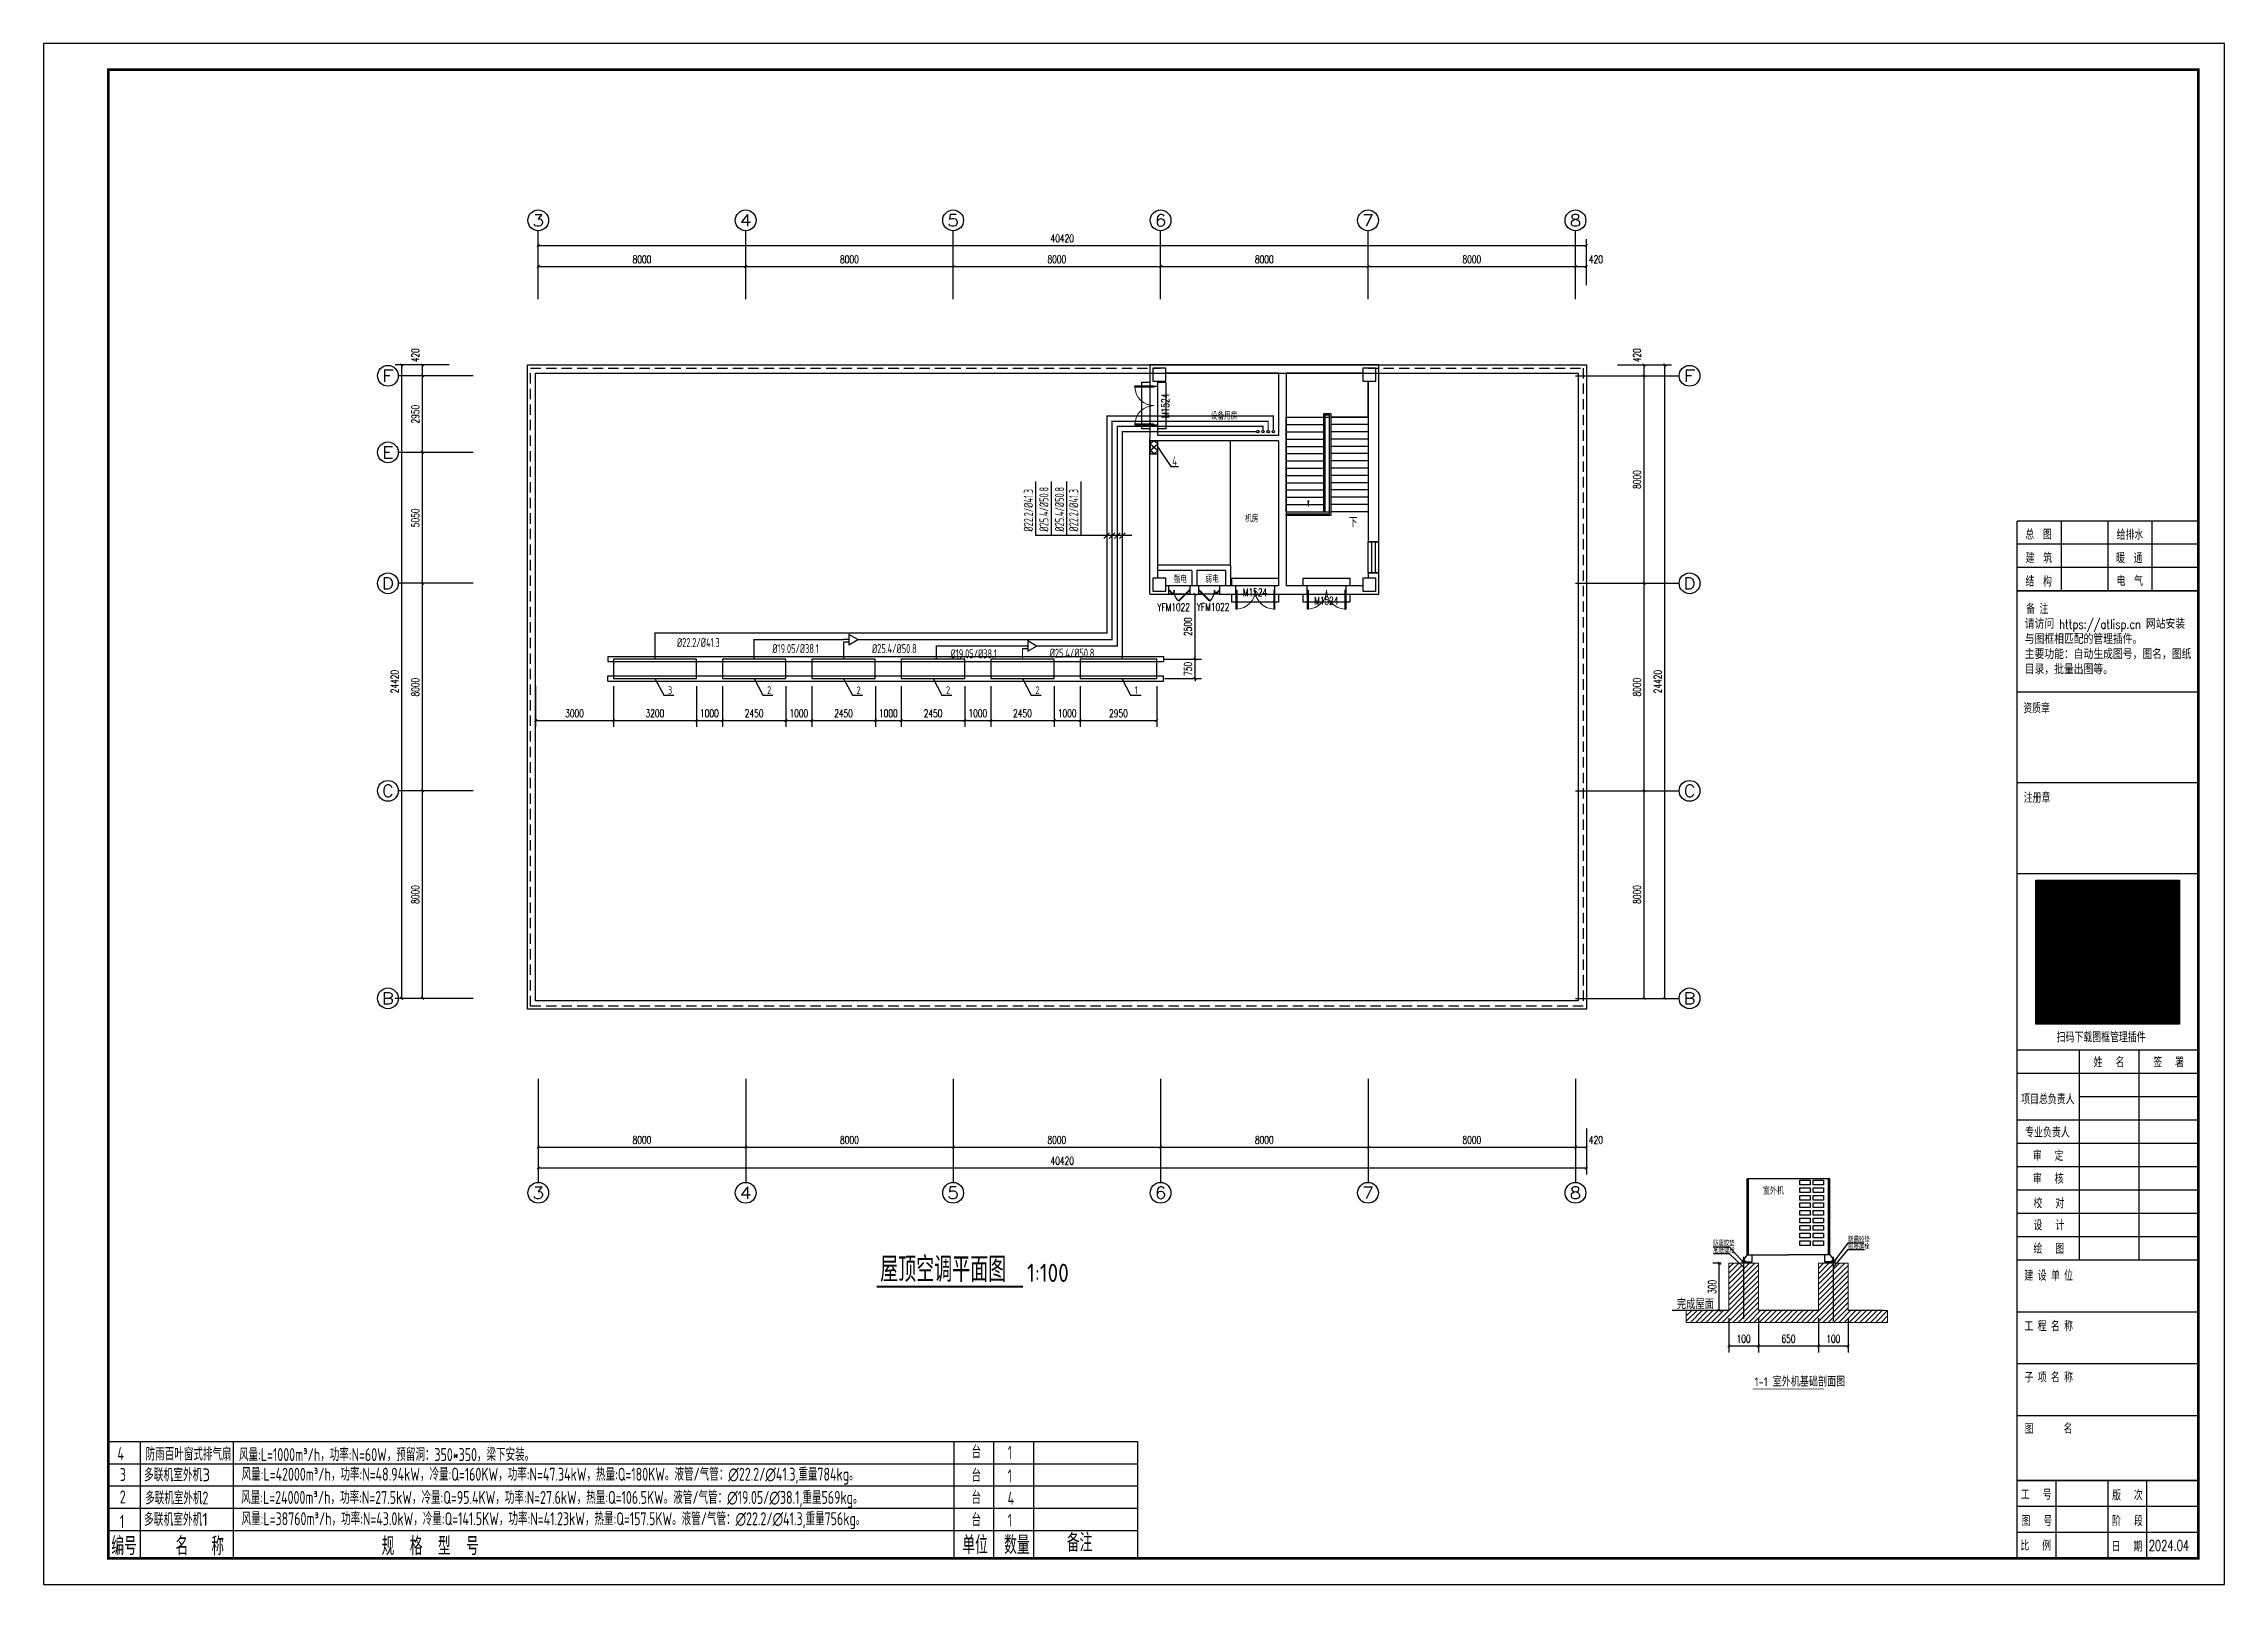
# Model space of a CAD drawing. Extents: x 1738143 to 1822243, y -608375 to -303375.
# Drawn here: x 1738143 to 1822243, y -362775 to -303375 of the extents above; entities that cross this region are included whole.
import ezdxf
from ezdxf.enums import TextEntityAlignment as Align

# ---------------------------------------------------------------- set-up
doc = ezdxf.new("R2018")
doc.units = 0
doc.header["$LTSCALE"] = 1000
doc.header["$MEASUREMENT"] = 0
doc.linetypes.add('_DASH', pattern=[0.6, 0.4, -0.2])
doc.layers.add('A-FLOR-IDEN', color=7, linetype='Continuous', lineweight=20)
doc.layers.add('ACS_DLJ_QYGBZ', color=3, linetype='Continuous', lineweight=0)
for name, color, linetype in [('AXIS', 3, 'Continuous'), ('COLUMN', 9, 'Continuous'), ('DIM_SYMB', 3, 'Continuous'), ('KT', 7, 'Continuous'), ('PUB_DIM', 3, 'Continuous'), ('PUB_TEXT', 7, 'Continuous'), ('STAIR', 2, 'Continuous'), ('TH_DIM', 3, 'Continuous'), ('TH_TEXT', 7, 'Continuous'), ('TK', 4, 'Continuous'), ('VRV-PIPE', 1, 'Continuous'), ('VRV-VPIPE', 1, 'Continuous'), ('VRV-配件', 1, 'Continuous'), ('WALL', 9, 'Continuous'), ('WINDOW', 4, 'Continuous'), ('WINDOW_TEXT', 7, 'Continuous'), ('采暖', 7, 'Continuous')]:
    doc.layers.add(name, color=color, linetype=linetype)
doc.styles.add('_TCH_AXIS', font='COMPLEX', dxfattribs={"bigfont": 'GBCBIG'})
doc.styles.add('_TCH_DIM', font='SIMPLEX', dxfattribs={"bigfont": 'GBCBIG'})
doc.styles.add('_TCH_DIM_T3', font='SIMPLEX', dxfattribs={"width": 0.705882, "bigfont": 'GBCBIG'})
doc.styles.add('_TCH_WINDOW', font='SIMPLEX', dxfattribs={"height": 3.5, "bigfont": 'GBCBIG'})
doc.styles.add('_THVAC_SERIAL', font='COMPLEX', dxfattribs={"width": 0.8, "height": 3.5, "bigfont": 'HZTXT'})
doc.styles.add('HZTXT1', font='romans.shx', dxfattribs={"width": 0.7, "bigfont": 'GBHZFS.SHX'})
doc.styles.add('ROS', font='simhei.ttf', dxfattribs={"width": 0.7})
doc.styles.get("Standard").update_dxf_attribs({"font": 'gbenor.shx', "bigfont": 'gbcbig.shx'})
doc.styles.add('TSSD_Dimension', font='tssdeng.shx', dxfattribs={"width": 0.7, "bigfont": 'hztxt.shx'})
doc.styles.add('TSSD_Rein', font='Tssdeng.shx', dxfattribs={"width": 0.7, "bigfont": 'hztxt.shx'})
doc.styles.add('X2', font='txt.shx', dxfattribs={"width": 0.75, "bigfont": 'hztxt.shx'})
doc.styles.add('工程字', font='gbenor.shx', dxfattribs={"bigfont": 'gbcbig.shx'})
doc.styles.add('黑体', font='simhei.ttf')
doc.dimstyles.new('_TCH_ARCH&&100', dxfattribs={"dimtxt": 297.5, "dimasz": 100, "dimexe": 250, "dimexo": 300, "dimgap": 126.25, "dimtad": 1, "dimdec": 0, "dimzin": 0, "dimdsep": 46, "dimtxsty": '_TCH_DIM_T3', "dimblk": 'ARCHTICK', "dimcen": 0.09, "dimclrt": 7, "dimazin": 2, "dimtfac": 1, "dimtdec": 0, "dimtix": 1, "dimtmove": 2, "dimatfit": 3, "dimfxl": 30, "dimtolj": 1, "dimtzin": 0, "dimarcsym": 0})

msp = doc.modelspace()

# ---------------------------------------------------------------- texts
at = {"style": 'X2', "width": 0.75}
for s, height, p in [('室外机', 266.18, (1804449.5, -347742.1)), ('防震胶垫', 204.75, (1802525.9, -349733.1)), ('膨胀螺栓', 204.75, (1802537.1, -350007)), ('膨胀螺栓', 204.75, (1807728.8, -349856.6)), ('防震胶垫', 204.75, (1807742.6, -349585.3)), ('完成屋面', 354.9, (1801126, -352160.4))]:
    msp.add_text(s, height=height, dxfattribs=at).set_placement(p)
at = {"layer": 'KT', "color": 7, "style": '工程字'}
msp.add_text('1-1 室外机基础剖面图', height=350, dxfattribs=at).set_placement((1804128.5, -355142.8))
at = {"layer": 'PUB_TEXT', "style": 'TSSD_Rein', "width": 0.7}
for s, p in [('3', (1762219.1, -328451.4)), ('2', (1766044.1, -328451.4)), ('2', (1769494.1, -328451.4)), ('2', (1772944.1, -328451.4)), ('2', (1776394.1, -328451.4)), ('1', (1780219.1, -328451.4))]:
    msp.add_text(s, height=300, dxfattribs=at).set_placement(p)
at = {"layer": 'PUB_TEXT'}
for s, height, p in [('屋顶空调平面图', 964.54, (1770402.9, -351114)), ('1:100', 700, (1776070.6, -351114))]:
    msp.add_text(s, height=height, dxfattribs=at).set_placement(p)
at = {"layer": 'TH_TEXT', "style": 'TSSD_Rein', "width": 0.7}
msp.add_text('4', height=350, dxfattribs=at).set_placement((1781672.6, -319645.2, 502.9))
at = {"layer": '采暖', "style": 'TSSD_Dimension', "width": 0.7}
for s, height, p in [('台', 500, (1773927.4, -357921.5)), ('4', 500, (1740989.6, -357980.6)), ('1', 500, (1775321, -357940.7)), ('3', 500, (1741082.7, -358791.4)), ('台', 500, (1773927.4, -358825.2)), ('1', 500, (1775321, -358844.4)), ('2', 500, (1741082.7, -359654.3)), ('台', 500, (1773927.4, -359683.2)), ('4', 500, (1775321, -359702.4)), ('1', 500, (1741082.7, -360598.4)), ('台', 500, (1773927.4, -360541.2)), ('1', 500, (1775321, -360560.4)), ('备注', 700, (1777607, -361519.3)), ('编号', 700, (1740755.5, -361650.2)), ('名   称', 700, (1743228.9, -361650.2)), ('规  格  型  号', 700, (1751181.1, -361650.2)), ('单位', 700, (1773576.9, -361606.1)), ('数量', 700, (1775184.8, -361606.1))]:
    msp.add_text(s, height=height, dxfattribs=at).set_placement(p)
at = {"layer": '采暖', "char_height": 350, "width": 28472.73, "attachment_point": 7, "rotation": 90, "line_spacing_factor": 0.96, "style": 'TSSD_Dimension'}
for s, insert in [('{\\Ftssdeng,tssdchn|c134;%%C22.2/%%C41.3}', (1776293.5, -322189.6)), ('{\\Ftssdeng,tssdchn|c134;%%C25.4/%%C50.8}', (1776894.7, -322189.6)), ('{\\Ftssdeng,tssdchn|c134;%%C25.4/%%C50.8}', (1777495.9, -322189.6)), ('{\\Ftssdeng,tssdchn|c134;%%C22.2/%%C41.3}', (1778042.4, -322189.6))]:
    msp.add_mtext(s, dxfattribs=dict(at, insert=insert))
at = {"layer": '采暖', "line_spacing_factor": 0.96, "style": 'TSSD_Dimension'}
for s, insert, char_height, width, attachment_point in [('{\\Ftssdeng,tssdchn|c134;%%C22.2/%%C41.3}', (1762569.2, -326639.8), 350, 28472.73, 7), ('{\\Ftssdeng,tssdchn|c134;%%C19.05/%%C38.1}', (1766247.9, -326873), 350, 28472.73, 7), ('{\\Ftssdeng,tssdchn|c134;%%C25.4/%%C50.8}', (1770089.1, -326873), 350, 28472.73, 7), ('{\\Ftssdeng,tssdchn|c134;%%C19.05/%%C38.1}', (1773119.1, -327073), 350, 28472.73, 7), ('{\\Ftssdeng,tssdchn|c134;%%C25.4/%%C50.8}', (1776942.5, -327046.8), 350, 28472.73, 7), ('防雨百叶窗式排气扇', (1742079.4, -357500.7), 500, 28472.73, 1), ('风量:L=1000m{\\fISOCPEUR|b0|i0|c0|p34;³}/h，功率:N=60W，预留洞：350*350，梁下安装。', (1745678.1, -357521.4), 500, 28472.73, 1), ('\\pt10500;风量:L=42000m{\\fISOCPEUR|b0|i0|c0|p34;³\\Ftssdeng,tssdchn|c134;/h，功率:N=48.94kW，冷量:Q=160KW，功率:N=47.34kW，热量:Q=180KW。液管/气管：∅22.2/∅41.3,重量784kg。}', (1745776.9, -358929.5), 500, 38894.787, 7), ('多联机室外机2', (1742062.9, -359699.9), 500, 28472.73, 7), ('\\pt10500;风量:L=24000m{\\fISOCPEUR|b0|i0|c0|p34;³\\Ftssdeng,tssdchn|c134;/h，功率:N=27.5kW，冷量:Q=95.4KW，功率:N=27.6kW，热量:Q=106.5KW。液管/气管：∅19.05/∅38.1,重量569kg。}', (1745761.7, -359824.6), 500, 30420.513, 7), ('\\pt10500;风量:L=38760m{\\fISOCPEUR|b0|i0|c0|p34;³\\Ftssdeng,tssdchn|c134;/h，功率:N=43.0kW，冷量:Q=141.5KW，功率:N=41.23kW，热量:Q=157.5KW。液管/气管：∅22.2/∅41.3,重量756kg。}', (1745776.9, -360645.5), 500, 38894.787, 7)]:
    msp.add_mtext(s, dxfattribs=dict(at, insert=insert, char_height=char_height, width=width, attachment_point=attachment_point))
at = {"layer": '采暖', "char_height": 500, "width": 28472.73, "attachment_point": 7, "line_spacing_factor": 0.96}
for s, insert in [('多联机室外机3', (1742014.9, -358809.1)), ('多联机室外机1', (1742014.9, -360525.1))]:
    msp.add_mtext(s, dxfattribs=dict(at, insert=insert))

# ---------------------------------------------------------------- blocks, each defined once
blk = doc.blocks.new('_ArchTick')
at = {"color": 0, "linetype": 'ByBlock', "const_width": 0.4}
blk.add_lwpolyline([(-0.5, -0.5), (0.5, 0.5)], dxfattribs=at)
blk = doc.blocks.new('*D397')
at = {"layer": 'Defpoints', "color": 0, "transparency": 16777216}
for p in [(1217, 320), (2549, 320), (1217, -100)]:
    blk.add_point(p, dxfattribs=at)
at = {"layer": 'PUB_DIM', "color": 0, "lineweight": -2, "transparency": 16777216}
for p, q in [((1517, 320), (2799, 320)), ((2549, -100), (2549, 320)), ((1517, -100), (2799, -100))]:
    blk.add_line(p, q, dxfattribs=at)
at = {"layer": 'PUB_DIM', "color": 0, "lineweight": -2, "transparency": 16777216, "xscale": 100, "yscale": 100, "zscale": 100}
for p, rotation in [((2549, 320), 90), ((2549, -100), 270)]:
    blk.add_blockref('_ArchTick', p, dxfattribs=dict(at, rotation=rotation))
at = {"layer": 'PUB_DIM', "color": 7, "transparency": 16777216, "insert": (2274, 690), "char_height": 297.5, "attachment_point": 5, "rotation": 90, "style": '_TCH_DIM_T3'}
blk.add_mtext('\\A1;420', dxfattribs=at)
blk = doc.blocks.new('*D398')
at = {"layer": 'Defpoints', "color": 0, "transparency": 16777216}
for p in [(1217, -100), (2549, -100), (1217, -8100)]:
    blk.add_point(p, dxfattribs=at)
at = {"layer": 'PUB_DIM', "color": 0, "lineweight": -2, "transparency": 16777216}
for p, q in [((1517, -100), (2799, -100)), ((2549, -8100), (2549, -100)), ((1517, -8100), (2799, -8100))]:
    blk.add_line(p, q, dxfattribs=at)
at = {"layer": 'PUB_DIM', "color": 0, "lineweight": -2, "transparency": 16777216, "xscale": 100, "yscale": 100, "zscale": 100}
for p, rotation in [((2549, -100), 90), ((2549, -8100), 270)]:
    blk.add_blockref('_ArchTick', p, dxfattribs=dict(at, rotation=rotation))
at = {"layer": 'PUB_DIM', "color": 7, "transparency": 16777216, "insert": (2274, -4100), "char_height": 297.5, "attachment_point": 5, "rotation": 90, "style": '_TCH_DIM_T3'}
blk.add_mtext('\\A1;8000', dxfattribs=at)
blk = doc.blocks.new('*D399')
at = {"layer": 'Defpoints', "color": 0, "transparency": 16777216}
for p in [(1217, -8100), (2549, -8100), (1217, -16100)]:
    blk.add_point(p, dxfattribs=at)
at = {"layer": 'PUB_DIM', "color": 0, "lineweight": -2, "transparency": 16777216}
for p, q in [((1517, -8100), (2799, -8100)), ((2549, -16100), (2549, -8100)), ((1517, -16100), (2799, -16100))]:
    blk.add_line(p, q, dxfattribs=at)
at = {"layer": 'PUB_DIM', "color": 0, "lineweight": -2, "transparency": 16777216, "xscale": 100, "yscale": 100, "zscale": 100}
for p, rotation in [((2549, -8100), 90), ((2549, -16100), 270)]:
    blk.add_blockref('_ArchTick', p, dxfattribs=dict(at, rotation=rotation))
at = {"layer": 'PUB_DIM', "color": 7, "transparency": 16777216, "insert": (2274, -12100), "char_height": 297.5, "attachment_point": 5, "rotation": 90, "style": '_TCH_DIM_T3'}
blk.add_mtext('\\A1;8000', dxfattribs=at)
blk = doc.blocks.new('*D400')
at = {"layer": 'Defpoints', "color": 0, "transparency": 16777216}
for p in [(1217, -16100), (2549, -16100), (1217, -24100)]:
    blk.add_point(p, dxfattribs=at)
at = {"layer": 'PUB_DIM', "color": 0, "lineweight": -2, "transparency": 16777216}
for p, q in [((1517, -16100), (2799, -16100)), ((2549, -24100), (2549, -16100)), ((1517, -24100), (2799, -24100))]:
    blk.add_line(p, q, dxfattribs=at)
at = {"layer": 'PUB_DIM', "color": 0, "lineweight": -2, "transparency": 16777216, "xscale": 100, "yscale": 100, "zscale": 100}
for p, rotation in [((2549, -16100), 90), ((2549, -24100), 270)]:
    blk.add_blockref('_ArchTick', p, dxfattribs=dict(at, rotation=rotation))
at = {"layer": 'PUB_DIM', "color": 7, "transparency": 16777216, "insert": (2274, -20100), "char_height": 297.5, "attachment_point": 5, "rotation": 90, "style": '_TCH_DIM_T3'}
blk.add_mtext('\\A1;8000', dxfattribs=at)
blk = doc.blocks.new('*D401')
at = {"layer": 'Defpoints', "color": 0, "transparency": 16777216}
for p in [(2176, 320), (3349, 320), (2176, -24100)]:
    blk.add_point(p, dxfattribs=at)
at = {"layer": 'PUB_DIM', "color": 0, "lineweight": -2, "transparency": 16777216}
for p, q in [((2476, 320), (3599, 320)), ((3349, -24100), (3349, 320)), ((2476, -24100), (3599, -24100))]:
    blk.add_line(p, q, dxfattribs=at)
at = {"layer": 'PUB_DIM', "color": 0, "lineweight": -2, "transparency": 16777216, "xscale": 100, "yscale": 100, "zscale": 100}
for p, rotation in [((3349, 320), 90), ((3349, -24100), 270)]:
    blk.add_blockref('_ArchTick', p, dxfattribs=dict(at, rotation=rotation))
at = {"layer": 'PUB_DIM', "color": 7, "transparency": 16777216, "insert": (3074, -11890), "char_height": 297.5, "attachment_point": 5, "rotation": 90, "style": '_TCH_DIM_T3'}
blk.add_mtext('\\A1;24420', dxfattribs=at)
blk = doc.blocks.new('*D402')
at = {"layer": 'Defpoints', "color": 0, "transparency": 16777216}
for p in [(-44564, 320), (-43234, 320), (-43234, -100)]:
    blk.add_point(p, dxfattribs=at)
at = {"layer": 'PUB_DIM', "color": 0, "lineweight": -2, "transparency": 16777216}
for p, q in [((-43534, 320), (-44814, 320)), ((-44564, -100), (-44564, 320)), ((-43534, -100), (-44814, -100))]:
    blk.add_line(p, q, dxfattribs=at)
at = {"layer": 'PUB_DIM', "color": 0, "lineweight": -2, "transparency": 16777216, "xscale": 100, "yscale": 100, "zscale": 100}
for p, rotation in [((-44564, 320), 90), ((-44564, -100), 270)]:
    blk.add_blockref('_ArchTick', p, dxfattribs=dict(at, rotation=rotation))
at = {"layer": 'PUB_DIM', "color": 7, "transparency": 16777216, "insert": (-44839, 690), "char_height": 297.5, "attachment_point": 5, "rotation": 90, "style": '_TCH_DIM_T3'}
blk.add_mtext('\\A1;420', dxfattribs=at)
blk = doc.blocks.new('*D403')
at = {"layer": 'Defpoints', "color": 0, "transparency": 16777216}
for p in [(-44564, -100), (-43234, -100), (-43234, -3050)]:
    blk.add_point(p, dxfattribs=at)
at = {"layer": 'PUB_DIM', "color": 0, "lineweight": -2, "transparency": 16777216}
for p, q in [((-43534, -100), (-44814, -100)), ((-44564, -3050), (-44564, -100)), ((-43534, -3050), (-44814, -3050))]:
    blk.add_line(p, q, dxfattribs=at)
at = {"layer": 'PUB_DIM', "color": 0, "lineweight": -2, "transparency": 16777216, "xscale": 100, "yscale": 100, "zscale": 100}
for p, rotation in [((-44564, -100), 90), ((-44564, -3050), 270)]:
    blk.add_blockref('_ArchTick', p, dxfattribs=dict(at, rotation=rotation))
at = {"layer": 'PUB_DIM', "color": 7, "transparency": 16777216, "insert": (-44839, -1575), "char_height": 297.5, "attachment_point": 5, "rotation": 90, "style": '_TCH_DIM_T3'}
blk.add_mtext('\\A1;2950', dxfattribs=at)
blk = doc.blocks.new('*D404')
at = {"layer": 'Defpoints', "color": 0, "transparency": 16777216}
for p in [(-44564, -3050), (-43234, -3050), (-43234, -8100)]:
    blk.add_point(p, dxfattribs=at)
at = {"layer": 'PUB_DIM', "color": 0, "lineweight": -2, "transparency": 16777216}
for p, q in [((-43534, -3050), (-44814, -3050)), ((-44564, -8100), (-44564, -3050)), ((-43534, -8100), (-44814, -8100))]:
    blk.add_line(p, q, dxfattribs=at)
at = {"layer": 'PUB_DIM', "color": 0, "lineweight": -2, "transparency": 16777216, "xscale": 100, "yscale": 100, "zscale": 100}
for p, rotation in [((-44564, -3050), 90), ((-44564, -8100), 270)]:
    blk.add_blockref('_ArchTick', p, dxfattribs=dict(at, rotation=rotation))
at = {"layer": 'PUB_DIM', "color": 7, "transparency": 16777216, "insert": (-44839, -5575), "char_height": 297.5, "attachment_point": 5, "rotation": 90, "style": '_TCH_DIM_T3'}
blk.add_mtext('\\A1;5050', dxfattribs=at)
blk = doc.blocks.new('*D405')
at = {"layer": 'Defpoints', "color": 0, "transparency": 16777216}
for p in [(-44564, -8100), (-43234, -8100), (-43234, -16100)]:
    blk.add_point(p, dxfattribs=at)
at = {"layer": 'PUB_DIM', "color": 0, "lineweight": -2, "transparency": 16777216}
for p, q in [((-43534, -8100), (-44814, -8100)), ((-44564, -16100), (-44564, -8100)), ((-43534, -16100), (-44814, -16100))]:
    blk.add_line(p, q, dxfattribs=at)
at = {"layer": 'PUB_DIM', "color": 0, "lineweight": -2, "transparency": 16777216, "xscale": 100, "yscale": 100, "zscale": 100}
for p, rotation in [((-44564, -8100), 90), ((-44564, -16100), 270)]:
    blk.add_blockref('_ArchTick', p, dxfattribs=dict(at, rotation=rotation))
at = {"layer": 'PUB_DIM', "color": 7, "transparency": 16777216, "insert": (-44839, -12100), "char_height": 297.5, "attachment_point": 5, "rotation": 90, "style": '_TCH_DIM_T3'}
blk.add_mtext('\\A1;8000', dxfattribs=at)
blk = doc.blocks.new('*D406')
at = {"layer": 'Defpoints', "color": 0, "transparency": 16777216}
for p in [(-44564, -16100), (-43234, -16100), (-43234, -24100)]:
    blk.add_point(p, dxfattribs=at)
at = {"layer": 'PUB_DIM', "color": 0, "lineweight": -2, "transparency": 16777216}
for p, q in [((-43534, -16100), (-44814, -16100)), ((-44564, -24100), (-44564, -16100)), ((-43534, -24100), (-44814, -24100))]:
    blk.add_line(p, q, dxfattribs=at)
at = {"layer": 'PUB_DIM', "color": 0, "lineweight": -2, "transparency": 16777216, "xscale": 100, "yscale": 100, "zscale": 100}
for p, rotation in [((-44564, -16100), 90), ((-44564, -24100), 270)]:
    blk.add_blockref('_ArchTick', p, dxfattribs=dict(at, rotation=rotation))
at = {"layer": 'PUB_DIM', "color": 7, "transparency": 16777216, "insert": (-44839, -20100), "char_height": 297.5, "attachment_point": 5, "rotation": 90, "style": '_TCH_DIM_T3'}
blk.add_mtext('\\A1;8000', dxfattribs=at)
blk = doc.blocks.new('*D407')
at = {"layer": 'Defpoints', "color": 0, "transparency": 16777216}
for p in [(-45364, 320), (-44173, 320), (-44173, -24100)]:
    blk.add_point(p, dxfattribs=at)
at = {"layer": 'PUB_DIM', "color": 0, "lineweight": -2, "transparency": 16777216}
for p, q in [((-44473, 320), (-45614, 320)), ((-45364, -24100), (-45364, 320)), ((-44473, -24100), (-45614, -24100))]:
    blk.add_line(p, q, dxfattribs=at)
at = {"layer": 'PUB_DIM', "color": 0, "lineweight": -2, "transparency": 16777216, "xscale": 100, "yscale": 100, "zscale": 100}
for p, rotation in [((-45364, 320), 90), ((-45364, -24100), 270)]:
    blk.add_blockref('_ArchTick', p, dxfattribs=dict(at, rotation=rotation))
at = {"layer": 'PUB_DIM', "color": 7, "transparency": 16777216, "insert": (-45639, -11890), "char_height": 297.5, "attachment_point": 5, "rotation": 90, "style": '_TCH_DIM_T3'}
blk.add_mtext('\\A1;24420', dxfattribs=at)
blk = doc.blocks.new('*D408')
at = {"layer": 'Defpoints', "color": 0, "transparency": 16777216}
for p in [(-40100, -29596), (320, -29596), (320, -30639)]:
    blk.add_point(p, dxfattribs=at)
at = {"layer": 'PUB_DIM', "color": 0, "lineweight": -2, "transparency": 16777216}
for p, q in [((-40100, -29896), (-40100, -30889)), ((320, -29896), (320, -30889)), ((-40100, -30639), (320, -30639))]:
    blk.add_line(p, q, dxfattribs=at)
at = {"layer": 'PUB_DIM', "color": 0, "lineweight": -2, "transparency": 16777216, "xscale": 100, "yscale": 100, "zscale": 100, "rotation": 180}
blk.add_blockref('_ArchTick', (-40100, -30639), dxfattribs=at)
at = {"layer": 'PUB_DIM', "color": 0, "lineweight": -2, "transparency": 16777216, "xscale": 100, "yscale": 100, "zscale": 100}
blk.add_blockref('_ArchTick', (320, -30639), dxfattribs=at)
at = {"layer": 'PUB_DIM', "color": 7, "transparency": 16777216, "insert": (-19890, -30364), "char_height": 297.5, "attachment_point": 5, "style": '_TCH_DIM_T3'}
blk.add_mtext('\\A1;40420', dxfattribs=at)
blk = doc.blocks.new('*D409')
at = {"layer": 'Defpoints', "color": 0, "transparency": 16777216}
for p in [(320, 4923), (-40100, 3881), (320, 3881)]:
    blk.add_point(p, dxfattribs=at)
at = {"layer": 'PUB_DIM', "color": 0, "lineweight": -2, "transparency": 16777216}
for p, q in [((-40100, 4181), (-40100, 5173)), ((320, 4181), (320, 5173)), ((-40100, 4923), (320, 4923))]:
    blk.add_line(p, q, dxfattribs=at)
at = {"layer": 'PUB_DIM', "color": 0, "lineweight": -2, "transparency": 16777216, "xscale": 100, "yscale": 100, "zscale": 100, "rotation": 180}
blk.add_blockref('_ArchTick', (-40100, 4923), dxfattribs=at)
at = {"layer": 'PUB_DIM', "color": 0, "lineweight": -2, "transparency": 16777216, "xscale": 100, "yscale": 100, "zscale": 100}
blk.add_blockref('_ArchTick', (320, 4923), dxfattribs=at)
at = {"layer": 'PUB_DIM', "color": 7, "transparency": 16777216, "insert": (-19890, 5198), "char_height": 297.5, "attachment_point": 5, "style": '_TCH_DIM_T3'}
blk.add_mtext('\\A1;40420', dxfattribs=at)
blk = doc.blocks.new('*D410')
at = {"layer": 'Defpoints', "color": 0, "transparency": 16777216}
for p in [(-40100, -28815), (-32100, -28815), (-32100, -29832)]:
    blk.add_point(p, dxfattribs=at)
at = {"layer": 'PUB_DIM', "color": 0, "lineweight": -2, "transparency": 16777216}
for p, q in [((-40100, -29115), (-40100, -30082)), ((-32100, -29115), (-32100, -30082)), ((-40100, -29832), (-32100, -29832))]:
    blk.add_line(p, q, dxfattribs=at)
at = {"layer": 'PUB_DIM', "color": 0, "lineweight": -2, "transparency": 16777216, "xscale": 100, "yscale": 100, "zscale": 100, "rotation": 180}
blk.add_blockref('_ArchTick', (-40100, -29832), dxfattribs=at)
at = {"layer": 'PUB_DIM', "color": 0, "lineweight": -2, "transparency": 16777216, "xscale": 100, "yscale": 100, "zscale": 100}
blk.add_blockref('_ArchTick', (-32100, -29832), dxfattribs=at)
at = {"layer": 'PUB_DIM', "color": 7, "transparency": 16777216, "insert": (-36100, -29557), "char_height": 297.5, "attachment_point": 5, "style": '_TCH_DIM_T3'}
blk.add_mtext('\\A1;8000', dxfattribs=at)
blk = doc.blocks.new('*D411')
at = {"layer": 'Defpoints', "color": 0, "transparency": 16777216}
for p in [(-32100, -28815), (-24100, -28815), (-24100, -29832)]:
    blk.add_point(p, dxfattribs=at)
at = {"layer": 'PUB_DIM', "color": 0, "lineweight": -2, "transparency": 16777216}
for p, q in [((-32100, -29115), (-32100, -30082)), ((-24100, -29115), (-24100, -30082)), ((-32100, -29832), (-24100, -29832))]:
    blk.add_line(p, q, dxfattribs=at)
at = {"layer": 'PUB_DIM', "color": 0, "lineweight": -2, "transparency": 16777216, "xscale": 100, "yscale": 100, "zscale": 100, "rotation": 180}
blk.add_blockref('_ArchTick', (-32100, -29832), dxfattribs=at)
at = {"layer": 'PUB_DIM', "color": 0, "lineweight": -2, "transparency": 16777216, "xscale": 100, "yscale": 100, "zscale": 100}
blk.add_blockref('_ArchTick', (-24100, -29832), dxfattribs=at)
at = {"layer": 'PUB_DIM', "color": 7, "transparency": 16777216, "insert": (-28100, -29557), "char_height": 297.5, "attachment_point": 5, "style": '_TCH_DIM_T3'}
blk.add_mtext('\\A1;8000', dxfattribs=at)
blk = doc.blocks.new('*D412')
at = {"layer": 'Defpoints', "color": 0, "transparency": 16777216}
for p in [(-24100, -28815), (-16100, -28815), (-16100, -29832)]:
    blk.add_point(p, dxfattribs=at)
at = {"layer": 'PUB_DIM', "color": 0, "lineweight": -2, "transparency": 16777216}
for p, q in [((-24100, -29115), (-24100, -30082)), ((-16100, -29115), (-16100, -30082)), ((-24100, -29832), (-16100, -29832))]:
    blk.add_line(p, q, dxfattribs=at)
at = {"layer": 'PUB_DIM', "color": 0, "lineweight": -2, "transparency": 16777216, "xscale": 100, "yscale": 100, "zscale": 100, "rotation": 180}
blk.add_blockref('_ArchTick', (-24100, -29832), dxfattribs=at)
at = {"layer": 'PUB_DIM', "color": 0, "lineweight": -2, "transparency": 16777216, "xscale": 100, "yscale": 100, "zscale": 100}
blk.add_blockref('_ArchTick', (-16100, -29832), dxfattribs=at)
at = {"layer": 'PUB_DIM', "color": 7, "transparency": 16777216, "insert": (-20100, -29557), "char_height": 297.5, "attachment_point": 5, "style": '_TCH_DIM_T3'}
blk.add_mtext('\\A1;8000', dxfattribs=at)
blk = doc.blocks.new('*D413')
at = {"layer": 'Defpoints', "color": 0, "transparency": 16777216}
for p in [(-16100, -28815), (-8100, -28815), (-8100, -29832)]:
    blk.add_point(p, dxfattribs=at)
at = {"layer": 'PUB_DIM', "color": 0, "lineweight": -2, "transparency": 16777216}
for p, q in [((-16100, -29115), (-16100, -30082)), ((-8100, -29115), (-8100, -30082)), ((-16100, -29832), (-8100, -29832))]:
    blk.add_line(p, q, dxfattribs=at)
at = {"layer": 'PUB_DIM', "color": 0, "lineweight": -2, "transparency": 16777216, "xscale": 100, "yscale": 100, "zscale": 100, "rotation": 180}
blk.add_blockref('_ArchTick', (-16100, -29832), dxfattribs=at)
at = {"layer": 'PUB_DIM', "color": 0, "lineweight": -2, "transparency": 16777216, "xscale": 100, "yscale": 100, "zscale": 100}
blk.add_blockref('_ArchTick', (-8100, -29832), dxfattribs=at)
at = {"layer": 'PUB_DIM', "color": 7, "transparency": 16777216, "insert": (-12100, -29557), "char_height": 297.5, "attachment_point": 5, "style": '_TCH_DIM_T3'}
blk.add_mtext('\\A1;8000', dxfattribs=at)
blk = doc.blocks.new('*D414')
at = {"layer": 'Defpoints', "color": 0, "transparency": 16777216}
for p in [(-8100, -28815), (-100, -28815), (-100, -29832)]:
    blk.add_point(p, dxfattribs=at)
at = {"layer": 'PUB_DIM', "color": 0, "lineweight": -2, "transparency": 16777216}
for p, q in [((-8100, -29115), (-8100, -30082)), ((-100, -29115), (-100, -30082)), ((-8100, -29832), (-100, -29832))]:
    blk.add_line(p, q, dxfattribs=at)
at = {"layer": 'PUB_DIM', "color": 0, "lineweight": -2, "transparency": 16777216, "xscale": 100, "yscale": 100, "zscale": 100, "rotation": 180}
blk.add_blockref('_ArchTick', (-8100, -29832), dxfattribs=at)
at = {"layer": 'PUB_DIM', "color": 0, "lineweight": -2, "transparency": 16777216, "xscale": 100, "yscale": 100, "zscale": 100}
blk.add_blockref('_ArchTick', (-100, -29832), dxfattribs=at)
at = {"layer": 'PUB_DIM', "color": 7, "transparency": 16777216, "insert": (-4100, -29557), "char_height": 297.5, "attachment_point": 5, "style": '_TCH_DIM_T3'}
blk.add_mtext('\\A1;8000', dxfattribs=at)
blk = doc.blocks.new('*D415')
at = {"layer": 'Defpoints', "color": 0, "transparency": 16777216}
for p in [(-100, -28815), (320, -28815), (320, -29832)]:
    blk.add_point(p, dxfattribs=at)
at = {"layer": 'PUB_DIM', "color": 0, "lineweight": -2, "transparency": 16777216}
for p, q in [((-100, -29115), (-100, -30082)), ((320, -29115), (320, -30082)), ((-100, -29832), (320, -29832))]:
    blk.add_line(p, q, dxfattribs=at)
at = {"layer": 'PUB_DIM', "color": 0, "lineweight": -2, "transparency": 16777216, "xscale": 100, "yscale": 100, "zscale": 100, "rotation": 180}
blk.add_blockref('_ArchTick', (-100, -29832), dxfattribs=at)
at = {"layer": 'PUB_DIM', "color": 0, "lineweight": -2, "transparency": 16777216, "xscale": 100, "yscale": 100, "zscale": 100}
blk.add_blockref('_ArchTick', (320, -29832), dxfattribs=at)
at = {"layer": 'PUB_DIM', "color": 7, "transparency": 16777216, "insert": (690, -29557), "char_height": 297.5, "attachment_point": 5, "style": '_TCH_DIM_T3'}
blk.add_mtext('\\A1;420', dxfattribs=at)
blk = doc.blocks.new('*D416')
at = {"layer": 'Defpoints', "color": 0, "transparency": 16777216}
for p in [(-32100, 4116), (-40100, 3099), (-32100, 3099)]:
    blk.add_point(p, dxfattribs=at)
at = {"layer": 'PUB_DIM', "color": 0, "lineweight": -2, "transparency": 16777216}
for p, q in [((-40100, 3399), (-40100, 4366)), ((-32100, 3399), (-32100, 4366)), ((-40100, 4116), (-32100, 4116))]:
    blk.add_line(p, q, dxfattribs=at)
at = {"layer": 'PUB_DIM', "color": 0, "lineweight": -2, "transparency": 16777216, "xscale": 100, "yscale": 100, "zscale": 100, "rotation": 180}
blk.add_blockref('_ArchTick', (-40100, 4116), dxfattribs=at)
at = {"layer": 'PUB_DIM', "color": 0, "lineweight": -2, "transparency": 16777216, "xscale": 100, "yscale": 100, "zscale": 100}
blk.add_blockref('_ArchTick', (-32100, 4116), dxfattribs=at)
at = {"layer": 'PUB_DIM', "color": 7, "transparency": 16777216, "insert": (-36100, 4391), "char_height": 297.5, "attachment_point": 5, "style": '_TCH_DIM_T3'}
blk.add_mtext('\\A1;8000', dxfattribs=at)
blk = doc.blocks.new('*D417')
at = {"layer": 'Defpoints', "color": 0, "transparency": 16777216}
for p in [(-24100, 4116), (-32100, 3099), (-24100, 3099)]:
    blk.add_point(p, dxfattribs=at)
at = {"layer": 'PUB_DIM', "color": 0, "lineweight": -2, "transparency": 16777216}
for p, q in [((-32100, 3399), (-32100, 4366)), ((-24100, 3399), (-24100, 4366)), ((-32100, 4116), (-24100, 4116))]:
    blk.add_line(p, q, dxfattribs=at)
at = {"layer": 'PUB_DIM', "color": 0, "lineweight": -2, "transparency": 16777216, "xscale": 100, "yscale": 100, "zscale": 100, "rotation": 180}
blk.add_blockref('_ArchTick', (-32100, 4116), dxfattribs=at)
at = {"layer": 'PUB_DIM', "color": 0, "lineweight": -2, "transparency": 16777216, "xscale": 100, "yscale": 100, "zscale": 100}
blk.add_blockref('_ArchTick', (-24100, 4116), dxfattribs=at)
at = {"layer": 'PUB_DIM', "color": 7, "transparency": 16777216, "insert": (-28100, 4391), "char_height": 297.5, "attachment_point": 5, "style": '_TCH_DIM_T3'}
blk.add_mtext('\\A1;8000', dxfattribs=at)
blk = doc.blocks.new('*D418')
at = {"layer": 'Defpoints', "color": 0, "transparency": 16777216}
for p in [(-16100, 4116), (-24100, 3099), (-16100, 3099)]:
    blk.add_point(p, dxfattribs=at)
at = {"layer": 'PUB_DIM', "color": 0, "lineweight": -2, "transparency": 16777216}
for p, q in [((-24100, 3399), (-24100, 4366)), ((-16100, 3399), (-16100, 4366)), ((-24100, 4116), (-16100, 4116))]:
    blk.add_line(p, q, dxfattribs=at)
at = {"layer": 'PUB_DIM', "color": 0, "lineweight": -2, "transparency": 16777216, "xscale": 100, "yscale": 100, "zscale": 100, "rotation": 180}
blk.add_blockref('_ArchTick', (-24100, 4116), dxfattribs=at)
at = {"layer": 'PUB_DIM', "color": 0, "lineweight": -2, "transparency": 16777216, "xscale": 100, "yscale": 100, "zscale": 100}
blk.add_blockref('_ArchTick', (-16100, 4116), dxfattribs=at)
at = {"layer": 'PUB_DIM', "color": 7, "transparency": 16777216, "insert": (-20100, 4391), "char_height": 297.5, "attachment_point": 5, "style": '_TCH_DIM_T3'}
blk.add_mtext('\\A1;8000', dxfattribs=at)
blk = doc.blocks.new('*D419')
at = {"layer": 'Defpoints', "color": 0, "transparency": 16777216}
for p in [(-8100, 4116), (-16100, 3099), (-8100, 3099)]:
    blk.add_point(p, dxfattribs=at)
at = {"layer": 'PUB_DIM', "color": 0, "lineweight": -2, "transparency": 16777216}
for p, q in [((-16100, 3399), (-16100, 4366)), ((-8100, 3399), (-8100, 4366)), ((-16100, 4116), (-8100, 4116))]:
    blk.add_line(p, q, dxfattribs=at)
at = {"layer": 'PUB_DIM', "color": 0, "lineweight": -2, "transparency": 16777216, "xscale": 100, "yscale": 100, "zscale": 100, "rotation": 180}
blk.add_blockref('_ArchTick', (-16100, 4116), dxfattribs=at)
at = {"layer": 'PUB_DIM', "color": 0, "lineweight": -2, "transparency": 16777216, "xscale": 100, "yscale": 100, "zscale": 100}
blk.add_blockref('_ArchTick', (-8100, 4116), dxfattribs=at)
at = {"layer": 'PUB_DIM', "color": 7, "transparency": 16777216, "insert": (-12100, 4391), "char_height": 297.5, "attachment_point": 5, "style": '_TCH_DIM_T3'}
blk.add_mtext('\\A1;8000', dxfattribs=at)
blk = doc.blocks.new('*D420')
at = {"layer": 'Defpoints', "color": 0, "transparency": 16777216}
for p in [(-100, 4116), (-8100, 3099), (-100, 3099)]:
    blk.add_point(p, dxfattribs=at)
at = {"layer": 'PUB_DIM', "color": 0, "lineweight": -2, "transparency": 16777216}
for p, q in [((-8100, 3399), (-8100, 4366)), ((-100, 3399), (-100, 4366)), ((-8100, 4116), (-100, 4116))]:
    blk.add_line(p, q, dxfattribs=at)
at = {"layer": 'PUB_DIM', "color": 0, "lineweight": -2, "transparency": 16777216, "xscale": 100, "yscale": 100, "zscale": 100, "rotation": 180}
blk.add_blockref('_ArchTick', (-8100, 4116), dxfattribs=at)
at = {"layer": 'PUB_DIM', "color": 0, "lineweight": -2, "transparency": 16777216, "xscale": 100, "yscale": 100, "zscale": 100}
blk.add_blockref('_ArchTick', (-100, 4116), dxfattribs=at)
at = {"layer": 'PUB_DIM', "color": 7, "transparency": 16777216, "insert": (-4100, 4391), "char_height": 297.5, "attachment_point": 5, "style": '_TCH_DIM_T3'}
blk.add_mtext('\\A1;8000', dxfattribs=at)
blk = doc.blocks.new('*D421')
at = {"layer": 'Defpoints', "color": 0, "transparency": 16777216}
for p in [(320, 4116), (-100, 3099), (320, 3099)]:
    blk.add_point(p, dxfattribs=at)
at = {"layer": 'PUB_DIM', "color": 0, "lineweight": -2, "transparency": 16777216}
for p, q in [((-100, 3399), (-100, 4366)), ((320, 3399), (320, 4366)), ((-100, 4116), (320, 4116))]:
    blk.add_line(p, q, dxfattribs=at)
at = {"layer": 'PUB_DIM', "color": 0, "lineweight": -2, "transparency": 16777216, "xscale": 100, "yscale": 100, "zscale": 100, "rotation": 180}
blk.add_blockref('_ArchTick', (-100, 4116), dxfattribs=at)
at = {"layer": 'PUB_DIM', "color": 0, "lineweight": -2, "transparency": 16777216, "xscale": 100, "yscale": 100, "zscale": 100}
blk.add_blockref('_ArchTick', (320, 4116), dxfattribs=at)
at = {"layer": 'PUB_DIM', "color": 7, "transparency": 16777216, "insert": (690, 4391), "char_height": 297.5, "attachment_point": 5, "style": '_TCH_DIM_T3'}
blk.add_mtext('\\A1;420', dxfattribs=at)
blk = doc.blocks.new('_FZHK')
blk.add_lwpolyline([(-0.5, -0.5), (0.5, -0.5), (0.5, 0.5), (-0.5, 0.5)], close=True)
blk = doc.blocks.new('$DorLib2D$00000002')
for p, q in [((-0.5, 0), (-0.5, 0.4875)), ((-0.475, 0.4875), (-0.5, 0.4875)), ((-0.475, 0), (-0.475, 0.4875)), ((0.475, 0), (0.475, 0.4875)), ((0.475, 0.4875), (0.5, 0.4875)), ((0.5, 0), (0.5, 0.4875)), ((-0.5, 0), (-0.475, 0)), ((0.5, 0), (0.475, 0))]:
    blk.add_line(p, q)
at = {"lineweight": 13}
for centre, start, end in [((-0.4875, 0), 0, 88.53072), ((0.4875, 0), 91.46928, 180)]:
    blk.add_arc(centre, 0.4875, start, end, dxfattribs=at)
blk = doc.blocks.new('$WINLIB2D$00000001')
at = {"color": 0}
for points in [[(-0.5, 0.5), (-0.5, -0.5)], [(-0.5, 0.5), (0.5, 0.5)], [(0.5, 0.167), (-0.5, 0.167)], [(0.5, -0.5), (0.5, 0.5)], [(0.5, -0.167), (-0.5, -0.167)], [(-0.5, -0.5), (0.5, -0.5)]]:
    blk.add_lwpolyline(points, dxfattribs=at)
blk = doc.blocks.new('$DorLib2D$00000221')
at = {"color": 0}
for p, q in [((-0.51, 0.01), (-0.33, 0.19)), ((-0.49, -0.01), (-0.51, 0.01)), ((-0.49, -0.01), (-0.31, 0.17)), ((0.49, -0.01), (-0.04, 0.52)), ((0.51, 0.01), (-0.02, 0.54)), ((0.49, -0.01), (0.51, 0.01))]:
    blk.add_line(p, q, dxfattribs=at)
for centre, radius, start, end in [((-0.5, 0), 0.251, 359.7899, 47.313), ((0.5, 0), 0.755, 134.2734, 179.7238)]:
    blk.add_arc(centre, radius, start, end, dxfattribs=at)
blk = doc.blocks.new('*D494')
at = {"layer": 'Defpoints', "color": 0, "transparency": 16777216}
for p in [(1217, 320), (2549, 320), (1217, -100)]:
    blk.add_point(p, dxfattribs=at)
at = {"layer": 'PUB_DIM', "color": 0, "lineweight": -2, "transparency": 16777216}
for p, q in [((1517, 320), (2799, 320)), ((2549, -100), (2549, 320)), ((1517, -100), (2799, -100))]:
    blk.add_line(p, q, dxfattribs=at)
at = {"layer": 'PUB_DIM', "color": 0, "lineweight": -2, "transparency": 16777216, "xscale": 100, "yscale": 100, "zscale": 100}
for p, rotation in [((2549, 320), 90), ((2549, -100), 270)]:
    blk.add_blockref('_ArchTick', p, dxfattribs=dict(at, rotation=rotation))
at = {"layer": 'PUB_DIM', "color": 7, "transparency": 16777216, "insert": (2274, 690), "char_height": 297.5, "attachment_point": 5, "rotation": 90, "style": '_TCH_DIM_T3'}
blk.add_mtext('\\A1;420', dxfattribs=at)
blk = doc.blocks.new('*D495')
at = {"layer": 'Defpoints', "color": 0, "transparency": 16777216}
for p in [(1217, -100), (2549, -100), (1217, -8100)]:
    blk.add_point(p, dxfattribs=at)
at = {"layer": 'PUB_DIM', "color": 0, "lineweight": -2, "transparency": 16777216}
for p, q in [((1517, -100), (2799, -100)), ((2549, -8100), (2549, -100)), ((1517, -8100), (2799, -8100))]:
    blk.add_line(p, q, dxfattribs=at)
at = {"layer": 'PUB_DIM', "color": 0, "lineweight": -2, "transparency": 16777216, "xscale": 100, "yscale": 100, "zscale": 100}
for p, rotation in [((2549, -100), 90), ((2549, -8100), 270)]:
    blk.add_blockref('_ArchTick', p, dxfattribs=dict(at, rotation=rotation))
at = {"layer": 'PUB_DIM', "color": 7, "transparency": 16777216, "insert": (2274, -4100), "char_height": 297.5, "attachment_point": 5, "rotation": 90, "style": '_TCH_DIM_T3'}
blk.add_mtext('\\A1;8000', dxfattribs=at)
blk = doc.blocks.new('*D496')
at = {"layer": 'Defpoints', "color": 0, "transparency": 16777216}
for p in [(1217, -8100), (2549, -8100), (1217, -16100)]:
    blk.add_point(p, dxfattribs=at)
at = {"layer": 'PUB_DIM', "color": 0, "lineweight": -2, "transparency": 16777216}
for p, q in [((1517, -8100), (2799, -8100)), ((2549, -16100), (2549, -8100)), ((1517, -16100), (2799, -16100))]:
    blk.add_line(p, q, dxfattribs=at)
at = {"layer": 'PUB_DIM', "color": 0, "lineweight": -2, "transparency": 16777216, "xscale": 100, "yscale": 100, "zscale": 100}
for p, rotation in [((2549, -8100), 90), ((2549, -16100), 270)]:
    blk.add_blockref('_ArchTick', p, dxfattribs=dict(at, rotation=rotation))
at = {"layer": 'PUB_DIM', "color": 7, "transparency": 16777216, "insert": (2274, -12100), "char_height": 297.5, "attachment_point": 5, "rotation": 90, "style": '_TCH_DIM_T3'}
blk.add_mtext('\\A1;8000', dxfattribs=at)
blk = doc.blocks.new('*D497')
at = {"layer": 'Defpoints', "color": 0, "transparency": 16777216}
for p in [(1217, -16100), (2549, -16100), (1217, -24100)]:
    blk.add_point(p, dxfattribs=at)
at = {"layer": 'PUB_DIM', "color": 0, "lineweight": -2, "transparency": 16777216}
for p, q in [((1517, -16100), (2799, -16100)), ((2549, -24100), (2549, -16100)), ((1517, -24100), (2799, -24100))]:
    blk.add_line(p, q, dxfattribs=at)
at = {"layer": 'PUB_DIM', "color": 0, "lineweight": -2, "transparency": 16777216, "xscale": 100, "yscale": 100, "zscale": 100}
for p, rotation in [((2549, -16100), 90), ((2549, -24100), 270)]:
    blk.add_blockref('_ArchTick', p, dxfattribs=dict(at, rotation=rotation))
at = {"layer": 'PUB_DIM', "color": 7, "transparency": 16777216, "insert": (2274, -20100), "char_height": 297.5, "attachment_point": 5, "rotation": 90, "style": '_TCH_DIM_T3'}
blk.add_mtext('\\A1;8000', dxfattribs=at)
blk = doc.blocks.new('*D498')
at = {"layer": 'Defpoints', "color": 0, "transparency": 16777216}
for p in [(2176, 320), (3349, 320), (2176, -24100)]:
    blk.add_point(p, dxfattribs=at)
at = {"layer": 'PUB_DIM', "color": 0, "lineweight": -2, "transparency": 16777216}
for p, q in [((2476, 320), (3599, 320)), ((3349, -24100), (3349, 320)), ((2476, -24100), (3599, -24100))]:
    blk.add_line(p, q, dxfattribs=at)
at = {"layer": 'PUB_DIM', "color": 0, "lineweight": -2, "transparency": 16777216, "xscale": 100, "yscale": 100, "zscale": 100}
for p, rotation in [((3349, 320), 90), ((3349, -24100), 270)]:
    blk.add_blockref('_ArchTick', p, dxfattribs=dict(at, rotation=rotation))
at = {"layer": 'PUB_DIM', "color": 7, "transparency": 16777216, "insert": (3074, -11890), "char_height": 297.5, "attachment_point": 5, "rotation": 90, "style": '_TCH_DIM_T3'}
blk.add_mtext('\\A1;24420', dxfattribs=at)
blk = doc.blocks.new('*D499')
at = {"layer": 'Defpoints', "color": 0, "transparency": 16777216}
for p in [(-44564, 320), (-43234, 320), (-43234, -100)]:
    blk.add_point(p, dxfattribs=at)
at = {"layer": 'PUB_DIM', "color": 0, "lineweight": -2, "transparency": 16777216}
for p, q in [((-43534, 320), (-44814, 320)), ((-44564, -100), (-44564, 320)), ((-43534, -100), (-44814, -100))]:
    blk.add_line(p, q, dxfattribs=at)
at = {"layer": 'PUB_DIM', "color": 0, "lineweight": -2, "transparency": 16777216, "xscale": 100, "yscale": 100, "zscale": 100}
for p, rotation in [((-44564, 320), 90), ((-44564, -100), 270)]:
    blk.add_blockref('_ArchTick', p, dxfattribs=dict(at, rotation=rotation))
at = {"layer": 'PUB_DIM', "color": 7, "transparency": 16777216, "insert": (-44839, 690), "char_height": 297.5, "attachment_point": 5, "rotation": 90, "style": '_TCH_DIM_T3'}
blk.add_mtext('\\A1;420', dxfattribs=at)
blk = doc.blocks.new('*D500')
at = {"layer": 'Defpoints', "color": 0, "transparency": 16777216}
for p in [(-44564, -100), (-43234, -100), (-43234, -3050)]:
    blk.add_point(p, dxfattribs=at)
at = {"layer": 'PUB_DIM', "color": 0, "lineweight": -2, "transparency": 16777216}
for p, q in [((-43534, -100), (-44814, -100)), ((-44564, -3050), (-44564, -100)), ((-43534, -3050), (-44814, -3050))]:
    blk.add_line(p, q, dxfattribs=at)
at = {"layer": 'PUB_DIM', "color": 0, "lineweight": -2, "transparency": 16777216, "xscale": 100, "yscale": 100, "zscale": 100}
for p, rotation in [((-44564, -100), 90), ((-44564, -3050), 270)]:
    blk.add_blockref('_ArchTick', p, dxfattribs=dict(at, rotation=rotation))
at = {"layer": 'PUB_DIM', "color": 7, "transparency": 16777216, "insert": (-44839, -1575), "char_height": 297.5, "attachment_point": 5, "rotation": 90, "style": '_TCH_DIM_T3'}
blk.add_mtext('\\A1;2950', dxfattribs=at)
blk = doc.blocks.new('*D501')
at = {"layer": 'Defpoints', "color": 0, "transparency": 16777216}
for p in [(-44564, -3050), (-43234, -3050), (-43234, -8100)]:
    blk.add_point(p, dxfattribs=at)
at = {"layer": 'PUB_DIM', "color": 0, "lineweight": -2, "transparency": 16777216}
for p, q in [((-43534, -3050), (-44814, -3050)), ((-44564, -8100), (-44564, -3050)), ((-43534, -8100), (-44814, -8100))]:
    blk.add_line(p, q, dxfattribs=at)
at = {"layer": 'PUB_DIM', "color": 0, "lineweight": -2, "transparency": 16777216, "xscale": 100, "yscale": 100, "zscale": 100}
for p, rotation in [((-44564, -3050), 90), ((-44564, -8100), 270)]:
    blk.add_blockref('_ArchTick', p, dxfattribs=dict(at, rotation=rotation))
at = {"layer": 'PUB_DIM', "color": 7, "transparency": 16777216, "insert": (-44839, -5575), "char_height": 297.5, "attachment_point": 5, "rotation": 90, "style": '_TCH_DIM_T3'}
blk.add_mtext('\\A1;5050', dxfattribs=at)
blk = doc.blocks.new('*D502')
at = {"layer": 'Defpoints', "color": 0, "transparency": 16777216}
for p in [(-44564, -8100), (-43234, -8100), (-43234, -16100)]:
    blk.add_point(p, dxfattribs=at)
at = {"layer": 'PUB_DIM', "color": 0, "lineweight": -2, "transparency": 16777216}
for p, q in [((-43534, -8100), (-44814, -8100)), ((-44564, -16100), (-44564, -8100)), ((-43534, -16100), (-44814, -16100))]:
    blk.add_line(p, q, dxfattribs=at)
at = {"layer": 'PUB_DIM', "color": 0, "lineweight": -2, "transparency": 16777216, "xscale": 100, "yscale": 100, "zscale": 100}
for p, rotation in [((-44564, -8100), 90), ((-44564, -16100), 270)]:
    blk.add_blockref('_ArchTick', p, dxfattribs=dict(at, rotation=rotation))
at = {"layer": 'PUB_DIM', "color": 7, "transparency": 16777216, "insert": (-44839, -12100), "char_height": 297.5, "attachment_point": 5, "rotation": 90, "style": '_TCH_DIM_T3'}
blk.add_mtext('\\A1;8000', dxfattribs=at)
blk = doc.blocks.new('*D503')
at = {"layer": 'Defpoints', "color": 0, "transparency": 16777216}
for p in [(-44564, -16100), (-43234, -16100), (-43234, -24100)]:
    blk.add_point(p, dxfattribs=at)
at = {"layer": 'PUB_DIM', "color": 0, "lineweight": -2, "transparency": 16777216}
for p, q in [((-43534, -16100), (-44814, -16100)), ((-44564, -24100), (-44564, -16100)), ((-43534, -24100), (-44814, -24100))]:
    blk.add_line(p, q, dxfattribs=at)
at = {"layer": 'PUB_DIM', "color": 0, "lineweight": -2, "transparency": 16777216, "xscale": 100, "yscale": 100, "zscale": 100}
for p, rotation in [((-44564, -16100), 90), ((-44564, -24100), 270)]:
    blk.add_blockref('_ArchTick', p, dxfattribs=dict(at, rotation=rotation))
at = {"layer": 'PUB_DIM', "color": 7, "transparency": 16777216, "insert": (-44839, -20100), "char_height": 297.5, "attachment_point": 5, "rotation": 90, "style": '_TCH_DIM_T3'}
blk.add_mtext('\\A1;8000', dxfattribs=at)
blk = doc.blocks.new('*D504')
at = {"layer": 'Defpoints', "color": 0, "transparency": 16777216}
for p in [(-45364, 320), (-44173, 320), (-44173, -24100)]:
    blk.add_point(p, dxfattribs=at)
at = {"layer": 'PUB_DIM', "color": 0, "lineweight": -2, "transparency": 16777216}
for p, q in [((-44473, 320), (-45614, 320)), ((-45364, -24100), (-45364, 320)), ((-44473, -24100), (-45614, -24100))]:
    blk.add_line(p, q, dxfattribs=at)
at = {"layer": 'PUB_DIM', "color": 0, "lineweight": -2, "transparency": 16777216, "xscale": 100, "yscale": 100, "zscale": 100}
for p, rotation in [((-45364, 320), 90), ((-45364, -24100), 270)]:
    blk.add_blockref('_ArchTick', p, dxfattribs=dict(at, rotation=rotation))
at = {"layer": 'PUB_DIM', "color": 7, "transparency": 16777216, "insert": (-45639, -11890), "char_height": 297.5, "attachment_point": 5, "rotation": 90, "style": '_TCH_DIM_T3'}
blk.add_mtext('\\A1;24420', dxfattribs=at)
blk = doc.blocks.new('*D505')
at = {"layer": 'Defpoints', "color": 0, "transparency": 16777216}
for p in [(-40100, -29596), (320, -29596), (320, -30639)]:
    blk.add_point(p, dxfattribs=at)
at = {"layer": 'PUB_DIM', "color": 0, "lineweight": -2, "transparency": 16777216}
for p, q in [((-40100, -29896), (-40100, -30889)), ((320, -29896), (320, -30889)), ((-40100, -30639), (320, -30639))]:
    blk.add_line(p, q, dxfattribs=at)
at = {"layer": 'PUB_DIM', "color": 0, "lineweight": -2, "transparency": 16777216, "xscale": 100, "yscale": 100, "zscale": 100, "rotation": 180}
blk.add_blockref('_ArchTick', (-40100, -30639), dxfattribs=at)
at = {"layer": 'PUB_DIM', "color": 0, "lineweight": -2, "transparency": 16777216, "xscale": 100, "yscale": 100, "zscale": 100}
blk.add_blockref('_ArchTick', (320, -30639), dxfattribs=at)
at = {"layer": 'PUB_DIM', "color": 7, "transparency": 16777216, "insert": (-19890, -30364), "char_height": 297.5, "attachment_point": 5, "style": '_TCH_DIM_T3'}
blk.add_mtext('\\A1;40420', dxfattribs=at)
blk = doc.blocks.new('*D506')
at = {"layer": 'Defpoints', "color": 0, "transparency": 16777216}
for p in [(320, 4923), (-40100, 3881), (320, 3881)]:
    blk.add_point(p, dxfattribs=at)
at = {"layer": 'PUB_DIM', "color": 0, "lineweight": -2, "transparency": 16777216}
for p, q in [((-40100, 4181), (-40100, 5173)), ((320, 4181), (320, 5173)), ((-40100, 4923), (320, 4923))]:
    blk.add_line(p, q, dxfattribs=at)
at = {"layer": 'PUB_DIM', "color": 0, "lineweight": -2, "transparency": 16777216, "xscale": 100, "yscale": 100, "zscale": 100, "rotation": 180}
blk.add_blockref('_ArchTick', (-40100, 4923), dxfattribs=at)
at = {"layer": 'PUB_DIM', "color": 0, "lineweight": -2, "transparency": 16777216, "xscale": 100, "yscale": 100, "zscale": 100}
blk.add_blockref('_ArchTick', (320, 4923), dxfattribs=at)
at = {"layer": 'PUB_DIM', "color": 7, "transparency": 16777216, "insert": (-19890, 5198), "char_height": 297.5, "attachment_point": 5, "style": '_TCH_DIM_T3'}
blk.add_mtext('\\A1;40420', dxfattribs=at)
blk = doc.blocks.new('*D507')
at = {"layer": 'Defpoints', "color": 0, "transparency": 16777216}
for p in [(-40100, -28815), (-32100, -28815), (-32100, -29832)]:
    blk.add_point(p, dxfattribs=at)
at = {"layer": 'PUB_DIM', "color": 0, "lineweight": -2, "transparency": 16777216}
for p, q in [((-40100, -29115), (-40100, -30082)), ((-32100, -29115), (-32100, -30082)), ((-40100, -29832), (-32100, -29832))]:
    blk.add_line(p, q, dxfattribs=at)
at = {"layer": 'PUB_DIM', "color": 0, "lineweight": -2, "transparency": 16777216, "xscale": 100, "yscale": 100, "zscale": 100, "rotation": 180}
blk.add_blockref('_ArchTick', (-40100, -29832), dxfattribs=at)
at = {"layer": 'PUB_DIM', "color": 0, "lineweight": -2, "transparency": 16777216, "xscale": 100, "yscale": 100, "zscale": 100}
blk.add_blockref('_ArchTick', (-32100, -29832), dxfattribs=at)
at = {"layer": 'PUB_DIM', "color": 7, "transparency": 16777216, "insert": (-36100, -29557), "char_height": 297.5, "attachment_point": 5, "style": '_TCH_DIM_T3'}
blk.add_mtext('\\A1;8000', dxfattribs=at)
blk = doc.blocks.new('*D508')
at = {"layer": 'Defpoints', "color": 0, "transparency": 16777216}
for p in [(-32100, -28815), (-24100, -28815), (-24100, -29832)]:
    blk.add_point(p, dxfattribs=at)
at = {"layer": 'PUB_DIM', "color": 0, "lineweight": -2, "transparency": 16777216}
for p, q in [((-32100, -29115), (-32100, -30082)), ((-24100, -29115), (-24100, -30082)), ((-32100, -29832), (-24100, -29832))]:
    blk.add_line(p, q, dxfattribs=at)
at = {"layer": 'PUB_DIM', "color": 0, "lineweight": -2, "transparency": 16777216, "xscale": 100, "yscale": 100, "zscale": 100, "rotation": 180}
blk.add_blockref('_ArchTick', (-32100, -29832), dxfattribs=at)
at = {"layer": 'PUB_DIM', "color": 0, "lineweight": -2, "transparency": 16777216, "xscale": 100, "yscale": 100, "zscale": 100}
blk.add_blockref('_ArchTick', (-24100, -29832), dxfattribs=at)
at = {"layer": 'PUB_DIM', "color": 7, "transparency": 16777216, "insert": (-28100, -29557), "char_height": 297.5, "attachment_point": 5, "style": '_TCH_DIM_T3'}
blk.add_mtext('\\A1;8000', dxfattribs=at)
blk = doc.blocks.new('*D509')
at = {"layer": 'Defpoints', "color": 0, "transparency": 16777216}
for p in [(-24100, -28815), (-16100, -28815), (-16100, -29832)]:
    blk.add_point(p, dxfattribs=at)
at = {"layer": 'PUB_DIM', "color": 0, "lineweight": -2, "transparency": 16777216}
for p, q in [((-24100, -29115), (-24100, -30082)), ((-16100, -29115), (-16100, -30082)), ((-24100, -29832), (-16100, -29832))]:
    blk.add_line(p, q, dxfattribs=at)
at = {"layer": 'PUB_DIM', "color": 0, "lineweight": -2, "transparency": 16777216, "xscale": 100, "yscale": 100, "zscale": 100, "rotation": 180}
blk.add_blockref('_ArchTick', (-24100, -29832), dxfattribs=at)
at = {"layer": 'PUB_DIM', "color": 0, "lineweight": -2, "transparency": 16777216, "xscale": 100, "yscale": 100, "zscale": 100}
blk.add_blockref('_ArchTick', (-16100, -29832), dxfattribs=at)
at = {"layer": 'PUB_DIM', "color": 7, "transparency": 16777216, "insert": (-20100, -29557), "char_height": 297.5, "attachment_point": 5, "style": '_TCH_DIM_T3'}
blk.add_mtext('\\A1;8000', dxfattribs=at)
blk = doc.blocks.new('*D510')
at = {"layer": 'Defpoints', "color": 0, "transparency": 16777216}
for p in [(-16100, -28815), (-8100, -28815), (-8100, -29832)]:
    blk.add_point(p, dxfattribs=at)
at = {"layer": 'PUB_DIM', "color": 0, "lineweight": -2, "transparency": 16777216}
for p, q in [((-16100, -29115), (-16100, -30082)), ((-8100, -29115), (-8100, -30082)), ((-16100, -29832), (-8100, -29832))]:
    blk.add_line(p, q, dxfattribs=at)
at = {"layer": 'PUB_DIM', "color": 0, "lineweight": -2, "transparency": 16777216, "xscale": 100, "yscale": 100, "zscale": 100, "rotation": 180}
blk.add_blockref('_ArchTick', (-16100, -29832), dxfattribs=at)
at = {"layer": 'PUB_DIM', "color": 0, "lineweight": -2, "transparency": 16777216, "xscale": 100, "yscale": 100, "zscale": 100}
blk.add_blockref('_ArchTick', (-8100, -29832), dxfattribs=at)
at = {"layer": 'PUB_DIM', "color": 7, "transparency": 16777216, "insert": (-12100, -29557), "char_height": 297.5, "attachment_point": 5, "style": '_TCH_DIM_T3'}
blk.add_mtext('\\A1;8000', dxfattribs=at)
blk = doc.blocks.new('*D511')
at = {"layer": 'Defpoints', "color": 0, "transparency": 16777216}
for p in [(-8100, -28815), (-100, -28815), (-100, -29832)]:
    blk.add_point(p, dxfattribs=at)
at = {"layer": 'PUB_DIM', "color": 0, "lineweight": -2, "transparency": 16777216}
for p, q in [((-8100, -29115), (-8100, -30082)), ((-100, -29115), (-100, -30082)), ((-8100, -29832), (-100, -29832))]:
    blk.add_line(p, q, dxfattribs=at)
at = {"layer": 'PUB_DIM', "color": 0, "lineweight": -2, "transparency": 16777216, "xscale": 100, "yscale": 100, "zscale": 100, "rotation": 180}
blk.add_blockref('_ArchTick', (-8100, -29832), dxfattribs=at)
at = {"layer": 'PUB_DIM', "color": 0, "lineweight": -2, "transparency": 16777216, "xscale": 100, "yscale": 100, "zscale": 100}
blk.add_blockref('_ArchTick', (-100, -29832), dxfattribs=at)
at = {"layer": 'PUB_DIM', "color": 7, "transparency": 16777216, "insert": (-4100, -29557), "char_height": 297.5, "attachment_point": 5, "style": '_TCH_DIM_T3'}
blk.add_mtext('\\A1;8000', dxfattribs=at)
blk = doc.blocks.new('*D512')
at = {"layer": 'Defpoints', "color": 0, "transparency": 16777216}
for p in [(-100, -28815), (320, -28815), (320, -29832)]:
    blk.add_point(p, dxfattribs=at)
at = {"layer": 'PUB_DIM', "color": 0, "lineweight": -2, "transparency": 16777216}
for p, q in [((-100, -29115), (-100, -30082)), ((320, -29115), (320, -30082)), ((-100, -29832), (320, -29832))]:
    blk.add_line(p, q, dxfattribs=at)
at = {"layer": 'PUB_DIM', "color": 0, "lineweight": -2, "transparency": 16777216, "xscale": 100, "yscale": 100, "zscale": 100, "rotation": 180}
blk.add_blockref('_ArchTick', (-100, -29832), dxfattribs=at)
at = {"layer": 'PUB_DIM', "color": 0, "lineweight": -2, "transparency": 16777216, "xscale": 100, "yscale": 100, "zscale": 100}
blk.add_blockref('_ArchTick', (320, -29832), dxfattribs=at)
at = {"layer": 'PUB_DIM', "color": 7, "transparency": 16777216, "insert": (690, -29557), "char_height": 297.5, "attachment_point": 5, "style": '_TCH_DIM_T3'}
blk.add_mtext('\\A1;420', dxfattribs=at)
blk = doc.blocks.new('*D513')
at = {"layer": 'Defpoints', "color": 0, "transparency": 16777216}
for p in [(-32100, 4116), (-40100, 3099), (-32100, 3099)]:
    blk.add_point(p, dxfattribs=at)
at = {"layer": 'PUB_DIM', "color": 0, "lineweight": -2, "transparency": 16777216}
for p, q in [((-40100, 3399), (-40100, 4366)), ((-32100, 3399), (-32100, 4366)), ((-40100, 4116), (-32100, 4116))]:
    blk.add_line(p, q, dxfattribs=at)
at = {"layer": 'PUB_DIM', "color": 0, "lineweight": -2, "transparency": 16777216, "xscale": 100, "yscale": 100, "zscale": 100, "rotation": 180}
blk.add_blockref('_ArchTick', (-40100, 4116), dxfattribs=at)
at = {"layer": 'PUB_DIM', "color": 0, "lineweight": -2, "transparency": 16777216, "xscale": 100, "yscale": 100, "zscale": 100}
blk.add_blockref('_ArchTick', (-32100, 4116), dxfattribs=at)
at = {"layer": 'PUB_DIM', "color": 7, "transparency": 16777216, "insert": (-36100, 4391), "char_height": 297.5, "attachment_point": 5, "style": '_TCH_DIM_T3'}
blk.add_mtext('\\A1;8000', dxfattribs=at)
blk = doc.blocks.new('*D514')
at = {"layer": 'Defpoints', "color": 0, "transparency": 16777216}
for p in [(-24100, 4116), (-32100, 3099), (-24100, 3099)]:
    blk.add_point(p, dxfattribs=at)
at = {"layer": 'PUB_DIM', "color": 0, "lineweight": -2, "transparency": 16777216}
for p, q in [((-32100, 3399), (-32100, 4366)), ((-24100, 3399), (-24100, 4366)), ((-32100, 4116), (-24100, 4116))]:
    blk.add_line(p, q, dxfattribs=at)
at = {"layer": 'PUB_DIM', "color": 0, "lineweight": -2, "transparency": 16777216, "xscale": 100, "yscale": 100, "zscale": 100, "rotation": 180}
blk.add_blockref('_ArchTick', (-32100, 4116), dxfattribs=at)
at = {"layer": 'PUB_DIM', "color": 0, "lineweight": -2, "transparency": 16777216, "xscale": 100, "yscale": 100, "zscale": 100}
blk.add_blockref('_ArchTick', (-24100, 4116), dxfattribs=at)
at = {"layer": 'PUB_DIM', "color": 7, "transparency": 16777216, "insert": (-28100, 4391), "char_height": 297.5, "attachment_point": 5, "style": '_TCH_DIM_T3'}
blk.add_mtext('\\A1;8000', dxfattribs=at)
blk = doc.blocks.new('*D515')
at = {"layer": 'Defpoints', "color": 0, "transparency": 16777216}
for p in [(-16100, 4116), (-24100, 3099), (-16100, 3099)]:
    blk.add_point(p, dxfattribs=at)
at = {"layer": 'PUB_DIM', "color": 0, "lineweight": -2, "transparency": 16777216}
for p, q in [((-24100, 3399), (-24100, 4366)), ((-16100, 3399), (-16100, 4366)), ((-24100, 4116), (-16100, 4116))]:
    blk.add_line(p, q, dxfattribs=at)
at = {"layer": 'PUB_DIM', "color": 0, "lineweight": -2, "transparency": 16777216, "xscale": 100, "yscale": 100, "zscale": 100, "rotation": 180}
blk.add_blockref('_ArchTick', (-24100, 4116), dxfattribs=at)
at = {"layer": 'PUB_DIM', "color": 0, "lineweight": -2, "transparency": 16777216, "xscale": 100, "yscale": 100, "zscale": 100}
blk.add_blockref('_ArchTick', (-16100, 4116), dxfattribs=at)
at = {"layer": 'PUB_DIM', "color": 7, "transparency": 16777216, "insert": (-20100, 4391), "char_height": 297.5, "attachment_point": 5, "style": '_TCH_DIM_T3'}
blk.add_mtext('\\A1;8000', dxfattribs=at)
blk = doc.blocks.new('*D516')
at = {"layer": 'Defpoints', "color": 0, "transparency": 16777216}
for p in [(-8100, 4116), (-16100, 3099), (-8100, 3099)]:
    blk.add_point(p, dxfattribs=at)
at = {"layer": 'PUB_DIM', "color": 0, "lineweight": -2, "transparency": 16777216}
for p, q in [((-16100, 3399), (-16100, 4366)), ((-8100, 3399), (-8100, 4366)), ((-16100, 4116), (-8100, 4116))]:
    blk.add_line(p, q, dxfattribs=at)
at = {"layer": 'PUB_DIM', "color": 0, "lineweight": -2, "transparency": 16777216, "xscale": 100, "yscale": 100, "zscale": 100, "rotation": 180}
blk.add_blockref('_ArchTick', (-16100, 4116), dxfattribs=at)
at = {"layer": 'PUB_DIM', "color": 0, "lineweight": -2, "transparency": 16777216, "xscale": 100, "yscale": 100, "zscale": 100}
blk.add_blockref('_ArchTick', (-8100, 4116), dxfattribs=at)
at = {"layer": 'PUB_DIM', "color": 7, "transparency": 16777216, "insert": (-12100, 4391), "char_height": 297.5, "attachment_point": 5, "style": '_TCH_DIM_T3'}
blk.add_mtext('\\A1;8000', dxfattribs=at)
blk = doc.blocks.new('*D517')
at = {"layer": 'Defpoints', "color": 0, "transparency": 16777216}
for p in [(-100, 4116), (-8100, 3099), (-100, 3099)]:
    blk.add_point(p, dxfattribs=at)
at = {"layer": 'PUB_DIM', "color": 0, "lineweight": -2, "transparency": 16777216}
for p, q in [((-8100, 3399), (-8100, 4366)), ((-100, 3399), (-100, 4366)), ((-8100, 4116), (-100, 4116))]:
    blk.add_line(p, q, dxfattribs=at)
at = {"layer": 'PUB_DIM', "color": 0, "lineweight": -2, "transparency": 16777216, "xscale": 100, "yscale": 100, "zscale": 100, "rotation": 180}
blk.add_blockref('_ArchTick', (-8100, 4116), dxfattribs=at)
at = {"layer": 'PUB_DIM', "color": 0, "lineweight": -2, "transparency": 16777216, "xscale": 100, "yscale": 100, "zscale": 100}
blk.add_blockref('_ArchTick', (-100, 4116), dxfattribs=at)
at = {"layer": 'PUB_DIM', "color": 7, "transparency": 16777216, "insert": (-4100, 4391), "char_height": 297.5, "attachment_point": 5, "style": '_TCH_DIM_T3'}
blk.add_mtext('\\A1;8000', dxfattribs=at)
blk = doc.blocks.new('*D518')
at = {"layer": 'Defpoints', "color": 0, "transparency": 16777216}
for p in [(320, 4116), (-100, 3099), (320, 3099)]:
    blk.add_point(p, dxfattribs=at)
at = {"layer": 'PUB_DIM', "color": 0, "lineweight": -2, "transparency": 16777216}
for p, q in [((-100, 3399), (-100, 4366)), ((320, 3399), (320, 4366)), ((-100, 4116), (320, 4116))]:
    blk.add_line(p, q, dxfattribs=at)
at = {"layer": 'PUB_DIM', "color": 0, "lineweight": -2, "transparency": 16777216, "xscale": 100, "yscale": 100, "zscale": 100, "rotation": 180}
blk.add_blockref('_ArchTick', (-100, 4116), dxfattribs=at)
at = {"layer": 'PUB_DIM', "color": 0, "lineweight": -2, "transparency": 16777216, "xscale": 100, "yscale": 100, "zscale": 100}
blk.add_blockref('_ArchTick', (320, 4116), dxfattribs=at)
at = {"layer": 'PUB_DIM', "color": 7, "transparency": 16777216, "insert": (690, 4391), "char_height": 297.5, "attachment_point": 5, "style": '_TCH_DIM_T3'}
blk.add_mtext('\\A1;420', dxfattribs=at)
blk = doc.blocks.new('*D883')
at = {"layer": 'Defpoints', "color": 0, "transparency": 16777216}
for p in [(1757118, -327852), (1760118, -327852), (1760118, -329469)]:
    blk.add_point(p, dxfattribs=at)
at = {"layer": 'TH_DIM', "color": 0, "lineweight": -2, "transparency": 16777216}
for p, q in [((1757118, -328152), (1757118, -329719)), ((1760118, -328152), (1760118, -329719)), ((1757118, -329469), (1760118, -329469))]:
    blk.add_line(p, q, dxfattribs=at)
at = {"layer": 'TH_DIM', "color": 0, "lineweight": -2, "transparency": 16777216, "xscale": 100, "yscale": 100, "zscale": 100, "rotation": 180}
blk.add_blockref('_ArchTick', (1757118, -329469), dxfattribs=at)
at = {"layer": 'TH_DIM', "color": 0, "lineweight": -2, "transparency": 16777216, "xscale": 100, "yscale": 100, "zscale": 100}
blk.add_blockref('_ArchTick', (1760118, -329469), dxfattribs=at)
at = {"layer": 'TH_DIM', "color": 7, "transparency": 16777216, "insert": (1758618, -329194), "char_height": 297.5, "attachment_point": 5, "style": '_TCH_DIM_T3'}
blk.add_mtext('\\A1;3000', dxfattribs=at)
blk = doc.blocks.new('*D884')
at = {"layer": 'Defpoints', "color": 0, "transparency": 16777216}
for p in [(1760118, -327852), (1763318, -327852), (1763318, -329469)]:
    blk.add_point(p, dxfattribs=at)
at = {"layer": 'TH_DIM', "color": 0, "lineweight": -2, "transparency": 16777216}
for p, q in [((1760118, -328152), (1760118, -329719)), ((1763318, -328152), (1763318, -329719)), ((1760118, -329469), (1763318, -329469))]:
    blk.add_line(p, q, dxfattribs=at)
at = {"layer": 'TH_DIM', "color": 0, "lineweight": -2, "transparency": 16777216, "xscale": 100, "yscale": 100, "zscale": 100, "rotation": 180}
blk.add_blockref('_ArchTick', (1760118, -329469), dxfattribs=at)
at = {"layer": 'TH_DIM', "color": 0, "lineweight": -2, "transparency": 16777216, "xscale": 100, "yscale": 100, "zscale": 100}
blk.add_blockref('_ArchTick', (1763318, -329469), dxfattribs=at)
at = {"layer": 'TH_DIM', "color": 7, "transparency": 16777216, "insert": (1761718, -329194), "char_height": 297.5, "attachment_point": 5, "style": '_TCH_DIM_T3'}
blk.add_mtext('\\A1;3200', dxfattribs=at)
blk = doc.blocks.new('*D885')
at = {"layer": 'Defpoints', "color": 0, "transparency": 16777216}
for p in [(1763318, -327852), (1764318, -327852), (1764318, -329469)]:
    blk.add_point(p, dxfattribs=at)
at = {"layer": 'TH_DIM', "color": 0, "lineweight": -2, "transparency": 16777216}
for p, q in [((1763318, -328152), (1763318, -329719)), ((1764318, -328152), (1764318, -329719)), ((1763318, -329469), (1764318, -329469))]:
    blk.add_line(p, q, dxfattribs=at)
at = {"layer": 'TH_DIM', "color": 0, "lineweight": -2, "transparency": 16777216, "xscale": 100, "yscale": 100, "zscale": 100, "rotation": 180}
blk.add_blockref('_ArchTick', (1763318, -329469), dxfattribs=at)
at = {"layer": 'TH_DIM', "color": 0, "lineweight": -2, "transparency": 16777216, "xscale": 100, "yscale": 100, "zscale": 100}
blk.add_blockref('_ArchTick', (1764318, -329469), dxfattribs=at)
at = {"layer": 'TH_DIM', "color": 7, "transparency": 16777216, "insert": (1763818, -329194), "char_height": 297.5, "attachment_point": 5, "style": '_TCH_DIM_T3'}
blk.add_mtext('\\A1;1000', dxfattribs=at)
blk = doc.blocks.new('*D886')
at = {"layer": 'Defpoints', "color": 0, "transparency": 16777216}
for p in [(1764318, -327852), (1766768, -327852), (1766768, -329469)]:
    blk.add_point(p, dxfattribs=at)
at = {"layer": 'TH_DIM', "color": 0, "lineweight": -2, "transparency": 16777216}
for p, q in [((1764318, -328152), (1764318, -329719)), ((1766768, -328152), (1766768, -329719)), ((1764318, -329469), (1766768, -329469))]:
    blk.add_line(p, q, dxfattribs=at)
at = {"layer": 'TH_DIM', "color": 0, "lineweight": -2, "transparency": 16777216, "xscale": 100, "yscale": 100, "zscale": 100, "rotation": 180}
blk.add_blockref('_ArchTick', (1764318, -329469), dxfattribs=at)
at = {"layer": 'TH_DIM', "color": 0, "lineweight": -2, "transparency": 16777216, "xscale": 100, "yscale": 100, "zscale": 100}
blk.add_blockref('_ArchTick', (1766768, -329469), dxfattribs=at)
at = {"layer": 'TH_DIM', "color": 7, "transparency": 16777216, "insert": (1765543, -329194), "char_height": 297.5, "attachment_point": 5, "style": '_TCH_DIM_T3'}
blk.add_mtext('\\A1;2450', dxfattribs=at)
blk = doc.blocks.new('*D887')
at = {"layer": 'Defpoints', "color": 0, "transparency": 16777216}
for p in [(1766768, -327852), (1767768, -327852), (1767768, -329469)]:
    blk.add_point(p, dxfattribs=at)
at = {"layer": 'TH_DIM', "color": 0, "lineweight": -2, "transparency": 16777216}
for p, q in [((1766768, -328152), (1766768, -329719)), ((1767768, -328152), (1767768, -329719)), ((1766768, -329469), (1767768, -329469))]:
    blk.add_line(p, q, dxfattribs=at)
at = {"layer": 'TH_DIM', "color": 0, "lineweight": -2, "transparency": 16777216, "xscale": 100, "yscale": 100, "zscale": 100, "rotation": 180}
blk.add_blockref('_ArchTick', (1766768, -329469), dxfattribs=at)
at = {"layer": 'TH_DIM', "color": 0, "lineweight": -2, "transparency": 16777216, "xscale": 100, "yscale": 100, "zscale": 100}
blk.add_blockref('_ArchTick', (1767768, -329469), dxfattribs=at)
at = {"layer": 'TH_DIM', "color": 7, "transparency": 16777216, "insert": (1767268, -329194), "char_height": 297.5, "attachment_point": 5, "style": '_TCH_DIM_T3'}
blk.add_mtext('\\A1;1000', dxfattribs=at)
blk = doc.blocks.new('*D888')
at = {"layer": 'Defpoints', "color": 0, "transparency": 16777216}
for p in [(1767768, -327852), (1770218, -327852), (1770218, -329469)]:
    blk.add_point(p, dxfattribs=at)
at = {"layer": 'TH_DIM', "color": 0, "lineweight": -2, "transparency": 16777216}
for p, q in [((1767768, -328152), (1767768, -329719)), ((1770218, -328152), (1770218, -329719)), ((1767768, -329469), (1770218, -329469))]:
    blk.add_line(p, q, dxfattribs=at)
at = {"layer": 'TH_DIM', "color": 0, "lineweight": -2, "transparency": 16777216, "xscale": 100, "yscale": 100, "zscale": 100, "rotation": 180}
blk.add_blockref('_ArchTick', (1767768, -329469), dxfattribs=at)
at = {"layer": 'TH_DIM', "color": 0, "lineweight": -2, "transparency": 16777216, "xscale": 100, "yscale": 100, "zscale": 100}
blk.add_blockref('_ArchTick', (1770218, -329469), dxfattribs=at)
at = {"layer": 'TH_DIM', "color": 7, "transparency": 16777216, "insert": (1768993, -329194), "char_height": 297.5, "attachment_point": 5, "style": '_TCH_DIM_T3'}
blk.add_mtext('\\A1;2450', dxfattribs=at)
blk = doc.blocks.new('*D889')
at = {"layer": 'Defpoints', "color": 0, "transparency": 16777216}
for p in [(1770218, -327852), (1771218, -327852), (1771218, -329469)]:
    blk.add_point(p, dxfattribs=at)
at = {"layer": 'TH_DIM', "color": 0, "lineweight": -2, "transparency": 16777216}
for p, q in [((1770218, -328152), (1770218, -329719)), ((1771218, -328152), (1771218, -329719)), ((1770218, -329469), (1771218, -329469))]:
    blk.add_line(p, q, dxfattribs=at)
at = {"layer": 'TH_DIM', "color": 0, "lineweight": -2, "transparency": 16777216, "xscale": 100, "yscale": 100, "zscale": 100, "rotation": 180}
blk.add_blockref('_ArchTick', (1770218, -329469), dxfattribs=at)
at = {"layer": 'TH_DIM', "color": 0, "lineweight": -2, "transparency": 16777216, "xscale": 100, "yscale": 100, "zscale": 100}
blk.add_blockref('_ArchTick', (1771218, -329469), dxfattribs=at)
at = {"layer": 'TH_DIM', "color": 7, "transparency": 16777216, "insert": (1770718, -329194), "char_height": 297.5, "attachment_point": 5, "style": '_TCH_DIM_T3'}
blk.add_mtext('\\A1;1000', dxfattribs=at)
blk = doc.blocks.new('*D890')
at = {"layer": 'Defpoints', "color": 0, "transparency": 16777216}
for p in [(1771218, -327852), (1773668, -327852), (1773668, -329469)]:
    blk.add_point(p, dxfattribs=at)
at = {"layer": 'TH_DIM', "color": 0, "lineweight": -2, "transparency": 16777216}
for p, q in [((1771218, -328152), (1771218, -329719)), ((1773668, -328152), (1773668, -329719)), ((1771218, -329469), (1773668, -329469))]:
    blk.add_line(p, q, dxfattribs=at)
at = {"layer": 'TH_DIM', "color": 0, "lineweight": -2, "transparency": 16777216, "xscale": 100, "yscale": 100, "zscale": 100, "rotation": 180}
blk.add_blockref('_ArchTick', (1771218, -329469), dxfattribs=at)
at = {"layer": 'TH_DIM', "color": 0, "lineweight": -2, "transparency": 16777216, "xscale": 100, "yscale": 100, "zscale": 100}
blk.add_blockref('_ArchTick', (1773668, -329469), dxfattribs=at)
at = {"layer": 'TH_DIM', "color": 7, "transparency": 16777216, "insert": (1772443, -329194), "char_height": 297.5, "attachment_point": 5, "style": '_TCH_DIM_T3'}
blk.add_mtext('\\A1;2450', dxfattribs=at)
blk = doc.blocks.new('*D891')
at = {"layer": 'Defpoints', "color": 0, "transparency": 16777216}
for p in [(1773668, -327852), (1774668, -327852), (1774668, -329469)]:
    blk.add_point(p, dxfattribs=at)
at = {"layer": 'TH_DIM', "color": 0, "lineweight": -2, "transparency": 16777216}
for p, q in [((1773668, -328152), (1773668, -329719)), ((1774668, -328152), (1774668, -329719)), ((1773668, -329469), (1774668, -329469))]:
    blk.add_line(p, q, dxfattribs=at)
at = {"layer": 'TH_DIM', "color": 0, "lineweight": -2, "transparency": 16777216, "xscale": 100, "yscale": 100, "zscale": 100, "rotation": 180}
blk.add_blockref('_ArchTick', (1773668, -329469), dxfattribs=at)
at = {"layer": 'TH_DIM', "color": 0, "lineweight": -2, "transparency": 16777216, "xscale": 100, "yscale": 100, "zscale": 100}
blk.add_blockref('_ArchTick', (1774668, -329469), dxfattribs=at)
at = {"layer": 'TH_DIM', "color": 7, "transparency": 16777216, "insert": (1774168, -329194), "char_height": 297.5, "attachment_point": 5, "style": '_TCH_DIM_T3'}
blk.add_mtext('\\A1;1000', dxfattribs=at)
blk = doc.blocks.new('*D892')
at = {"layer": 'Defpoints', "color": 0, "transparency": 16777216}
for p in [(1774668, -327852), (1777118, -327852), (1777118, -329469)]:
    blk.add_point(p, dxfattribs=at)
at = {"layer": 'TH_DIM', "color": 0, "lineweight": -2, "transparency": 16777216}
for p, q in [((1774668, -328152), (1774668, -329719)), ((1777118, -328152), (1777118, -329719)), ((1774668, -329469), (1777118, -329469))]:
    blk.add_line(p, q, dxfattribs=at)
at = {"layer": 'TH_DIM', "color": 0, "lineweight": -2, "transparency": 16777216, "xscale": 100, "yscale": 100, "zscale": 100, "rotation": 180}
blk.add_blockref('_ArchTick', (1774668, -329469), dxfattribs=at)
at = {"layer": 'TH_DIM', "color": 0, "lineweight": -2, "transparency": 16777216, "xscale": 100, "yscale": 100, "zscale": 100}
blk.add_blockref('_ArchTick', (1777118, -329469), dxfattribs=at)
at = {"layer": 'TH_DIM', "color": 7, "transparency": 16777216, "insert": (1775893, -329194), "char_height": 297.5, "attachment_point": 5, "style": '_TCH_DIM_T3'}
blk.add_mtext('\\A1;2450', dxfattribs=at)
blk = doc.blocks.new('*D893')
at = {"layer": 'Defpoints', "color": 0, "transparency": 16777216}
for p in [(1777118, -327852), (1778118, -327852), (1778118, -329469)]:
    blk.add_point(p, dxfattribs=at)
at = {"layer": 'TH_DIM', "color": 0, "lineweight": -2, "transparency": 16777216}
for p, q in [((1777118, -328152), (1777118, -329719)), ((1778118, -328152), (1778118, -329719)), ((1777118, -329469), (1778118, -329469))]:
    blk.add_line(p, q, dxfattribs=at)
at = {"layer": 'TH_DIM', "color": 0, "lineweight": -2, "transparency": 16777216, "xscale": 100, "yscale": 100, "zscale": 100, "rotation": 180}
blk.add_blockref('_ArchTick', (1777118, -329469), dxfattribs=at)
at = {"layer": 'TH_DIM', "color": 0, "lineweight": -2, "transparency": 16777216, "xscale": 100, "yscale": 100, "zscale": 100}
blk.add_blockref('_ArchTick', (1778118, -329469), dxfattribs=at)
at = {"layer": 'TH_DIM', "color": 7, "transparency": 16777216, "insert": (1777618, -329194), "char_height": 297.5, "attachment_point": 5, "style": '_TCH_DIM_T3'}
blk.add_mtext('\\A1;1000', dxfattribs=at)
blk = doc.blocks.new('*D894')
at = {"layer": 'Defpoints', "color": 0, "transparency": 16777216}
for p in [(1778118, -327852), (1781068, -327852), (1781068, -329469)]:
    blk.add_point(p, dxfattribs=at)
at = {"layer": 'TH_DIM', "color": 0, "lineweight": -2, "transparency": 16777216}
for p, q in [((1778118, -328152), (1778118, -329719)), ((1781068, -328152), (1781068, -329719)), ((1778118, -329469), (1781068, -329469))]:
    blk.add_line(p, q, dxfattribs=at)
at = {"layer": 'TH_DIM', "color": 0, "lineweight": -2, "transparency": 16777216, "xscale": 100, "yscale": 100, "zscale": 100, "rotation": 180}
blk.add_blockref('_ArchTick', (1778118, -329469), dxfattribs=at)
at = {"layer": 'TH_DIM', "color": 0, "lineweight": -2, "transparency": 16777216, "xscale": 100, "yscale": 100, "zscale": 100}
blk.add_blockref('_ArchTick', (1781068, -329469), dxfattribs=at)
at = {"layer": 'TH_DIM', "color": 7, "transparency": 16777216, "insert": (1779593, -329194), "char_height": 297.5, "attachment_point": 5, "style": '_TCH_DIM_T3'}
blk.add_mtext('\\A1;2950', dxfattribs=at)
blk = doc.blocks.new('*D895')
at = {"layer": 'Defpoints', "color": 0, "transparency": 16777216}
for p in [(1781068, -327102), (1782548, -327102), (1781068, -327852)]:
    blk.add_point(p, dxfattribs=at)
at = {"layer": 'TH_DIM', "color": 0, "lineweight": -2, "transparency": 16777216}
for p, q in [((1781368, -327102), (1782798, -327102)), ((1782548, -327102), (1782548, -327002)), ((1782548, -327852), (1782548, -327102)), ((1781368, -327852), (1782798, -327852)), ((1782548, -327852), (1782548, -327952))]:
    blk.add_line(p, q, dxfattribs=at)
at = {"layer": 'TH_DIM', "color": 0, "lineweight": -2, "transparency": 16777216, "xscale": 100, "yscale": 100, "zscale": 100}
for p, rotation in [((1782548, -327102), 270), ((1782548, -327852), 90)]:
    blk.add_blockref('_ArchTick', p, dxfattribs=dict(at, rotation=rotation))
at = {"layer": 'TH_DIM', "color": 7, "transparency": 16777216, "insert": (1782273, -327477), "char_height": 297.5, "attachment_point": 5, "rotation": 90, "style": '_TCH_DIM_T3'}
blk.add_mtext('\\A1;750', dxfattribs=at)
blk = doc.blocks.new('*D896')
at = {"layer": 'Defpoints', "color": 0, "transparency": 16777216}
for p in [(1781068, -324602), (1782548, -324602), (1781068, -327102)]:
    blk.add_point(p, dxfattribs=at)
at = {"layer": 'TH_DIM', "color": 0, "lineweight": -2, "transparency": 16777216}
for p, q in [((1781368, -324602), (1782798, -324602)), ((1782548, -327102), (1782548, -324602)), ((1781368, -327102), (1782798, -327102))]:
    blk.add_line(p, q, dxfattribs=at)
at = {"layer": 'TH_DIM', "color": 0, "lineweight": -2, "transparency": 16777216, "xscale": 100, "yscale": 100, "zscale": 100}
for p, rotation in [((1782548, -324602), 90), ((1782548, -327102), 270)]:
    blk.add_blockref('_ArchTick', p, dxfattribs=dict(at, rotation=rotation))
at = {"layer": 'TH_DIM', "color": 7, "transparency": 16777216, "insert": (1782273, -325852), "char_height": 297.5, "attachment_point": 5, "rotation": 90, "style": '_TCH_DIM_T3'}
blk.add_mtext('\\A1;2500', dxfattribs=at)
blk = doc.blocks.new('*D897')
at = {"layer": 'Defpoints', "color": 0, "transparency": 16777216}
for p in [(1803134, -352215), (1804271, -352215), (1804271, -353583)]:
    blk.add_point(p, dxfattribs=at)
at = {"layer": 'TH_DIM', "color": 0, "lineweight": -2, "transparency": 16777216}
for p, q in [((1803134, -352515), (1803134, -353833)), ((1804271, -352515), (1804271, -353833)), ((1803134, -353583), (1804271, -353583))]:
    blk.add_line(p, q, dxfattribs=at)
at = {"layer": 'TH_DIM', "color": 0, "lineweight": -2, "transparency": 16777216, "xscale": 100, "yscale": 100, "zscale": 100, "rotation": 180}
blk.add_blockref('_ArchTick', (1803134, -353583), dxfattribs=at)
at = {"layer": 'TH_DIM', "color": 0, "lineweight": -2, "transparency": 16777216, "xscale": 100, "yscale": 100, "zscale": 100}
blk.add_blockref('_ArchTick', (1804271, -353583), dxfattribs=at)
at = {"layer": 'TH_DIM', "color": 7, "transparency": 16777216, "insert": (1803702, -353308), "char_height": 297.5, "attachment_point": 5, "style": '_TCH_DIM_T3'}
blk.add_mtext('\\A1;100', dxfattribs=at)
blk = doc.blocks.new('*D898')
at = {"layer": 'Defpoints', "color": 0, "transparency": 16777216}
for p in [(1804271, -352215), (1806592, -352215), (1806592, -353583)]:
    blk.add_point(p, dxfattribs=at)
at = {"layer": 'TH_DIM', "color": 0, "lineweight": -2, "transparency": 16777216}
for p, q in [((1804271, -352515), (1804271, -353833)), ((1806592, -352515), (1806592, -353833)), ((1804271, -353583), (1806592, -353583))]:
    blk.add_line(p, q, dxfattribs=at)
at = {"layer": 'TH_DIM', "color": 0, "lineweight": -2, "transparency": 16777216, "xscale": 100, "yscale": 100, "zscale": 100, "rotation": 180}
blk.add_blockref('_ArchTick', (1804271, -353583), dxfattribs=at)
at = {"layer": 'TH_DIM', "color": 0, "lineweight": -2, "transparency": 16777216, "xscale": 100, "yscale": 100, "zscale": 100}
blk.add_blockref('_ArchTick', (1806592, -353583), dxfattribs=at)
at = {"layer": 'TH_DIM', "color": 7, "transparency": 16777216, "insert": (1805431, -353308), "char_height": 297.5, "attachment_point": 5, "style": '_TCH_DIM_T3'}
blk.add_mtext('\\A1;650', dxfattribs=at)
blk = doc.blocks.new('*D899')
at = {"layer": 'Defpoints', "color": 0, "transparency": 16777216}
for p in [(1806592, -352215), (1807729, -352215), (1807729, -353583)]:
    blk.add_point(p, dxfattribs=at)
at = {"layer": 'TH_DIM', "color": 0, "lineweight": -2, "transparency": 16777216}
for p, q in [((1806592, -352515), (1806592, -353833)), ((1807729, -352515), (1807729, -353833)), ((1806592, -353583), (1807729, -353583))]:
    blk.add_line(p, q, dxfattribs=at)
at = {"layer": 'TH_DIM', "color": 0, "lineweight": -2, "transparency": 16777216, "xscale": 100, "yscale": 100, "zscale": 100, "rotation": 180}
blk.add_blockref('_ArchTick', (1806592, -353583), dxfattribs=at)
at = {"layer": 'TH_DIM', "color": 0, "lineweight": -2, "transparency": 16777216, "xscale": 100, "yscale": 100, "zscale": 100}
blk.add_blockref('_ArchTick', (1807729, -353583), dxfattribs=at)
at = {"layer": 'TH_DIM', "color": 7, "transparency": 16777216, "insert": (1807160, -353308), "char_height": 297.5, "attachment_point": 5, "style": '_TCH_DIM_T3'}
blk.add_mtext('\\A1;100', dxfattribs=at)
blk = doc.blocks.new('*D900')
at = {"layer": 'Defpoints', "color": 0, "transparency": 16777216}
for p in [(1802765, -350395), (1803134, -350395), (1803134, -352215)]:
    blk.add_point(p, dxfattribs=at)
at = {"layer": 'TH_DIM', "color": 0, "lineweight": -2, "transparency": 16777216}
for p, q in [((1802834, -350395), (1802515, -350395)), ((1802765, -352215), (1802765, -350395)), ((1802834, -352215), (1802515, -352215))]:
    blk.add_line(p, q, dxfattribs=at)
at = {"layer": 'TH_DIM', "color": 0, "lineweight": -2, "transparency": 16777216, "xscale": 100, "yscale": 100, "zscale": 100}
for p, rotation in [((1802765, -350395), 90), ((1802765, -352215), 270)]:
    blk.add_blockref('_ArchTick', p, dxfattribs=dict(at, rotation=rotation))
at = {"layer": 'TH_DIM', "color": 7, "transparency": 16777216, "insert": (1802490, -351305), "char_height": 297.5, "attachment_point": 5, "rotation": 90, "style": '_TCH_DIM_T3'}
blk.add_mtext('\\A1;300', dxfattribs=at)
blk = doc.blocks.new('qr-212579422443', base_point=(340583, 125612))
at = {"color": 18, "true_color": 0x000000, "const_width": 100}
for points in [[(340583, 125562), (340683, 125562)], [(340683, 125562), (340783, 125562)], [(340783, 125562), (340883, 125562)], [(340883, 125562), (340983, 125562)], [(340983, 125562), (341083, 125562)], [(341083, 125562), (341183, 125562)], [(341183, 125562), (341283, 125562)], [(341483, 125562), (341583, 125562)], [(341683, 125562), (341783, 125562)], [(341983, 125562), (342083, 125562)], [(342183, 125562), (342283, 125562)], [(342283, 125562), (342383, 125562)], [(342383, 125562), (342483, 125562)], [(342583, 125562), (342683, 125562)], [(342983, 125562), (343083, 125562)], [(343083, 125562), (343183, 125562)], [(343183, 125562), (343283, 125562)], [(343383, 125562), (343483, 125562)], [(343583, 125562), (343683, 125562)], [(343683, 125562), (343783, 125562)], [(343783, 125562), (343883, 125562)], [(343883, 125562), (343983, 125562)], [(343983, 125562), (344083, 125562)], [(344083, 125562), (344183, 125562)], [(344183, 125562), (344283, 125562)], [(340583, 125462), (340683, 125462)], [(340583, 125362), (340683, 125362)], [(340583, 125262), (340683, 125262)], [(340583, 125162), (340683, 125162)], [(340583, 125062), (340683, 125062)], [(340783, 125362), (340883, 125362)], [(340783, 125262), (340883, 125262)], [(340783, 125162), (340883, 125162)], [(340883, 125362), (340983, 125362)], [(340883, 125262), (340983, 125262)], [(340883, 125162), (340983, 125162)], [(340983, 125362), (341083, 125362)], [(340983, 125262), (341083, 125262)], [(340983, 125162), (341083, 125162)], [(341183, 125462), (341283, 125462)], [(341183, 125362), (341283, 125362)], [(341183, 125262), (341283, 125262)], [(341183, 125162), (341283, 125162)], [(341183, 125062), (341283, 125062)], [(341383, 125462), (341483, 125462)], [(341383, 125062), (341483, 125062)], [(341483, 125462), (341583, 125462)], [(341483, 125262), (341583, 125262)], [(341483, 125162), (341583, 125162)], [(341483, 125062), (341583, 125062)], [(341583, 125362), (341683, 125362)], [(341583, 125262), (341683, 125262)], [(341583, 125162), (341683, 125162)], [(341683, 125262), (341783, 125262)], [(341683, 125162), (341783, 125162)], [(341783, 125362), (341883, 125362)], [(341883, 125362), (341983, 125362)], [(341883, 125262), (341983, 125262)], [(341983, 125462), (342083, 125462)], [(341983, 125262), (342083, 125262)], [(341983, 125162), (342083, 125162)], [(341983, 125062), (342083, 125062)], [(342083, 125362), (342183, 125362)], [(342083, 125262), (342183, 125262)], [(342183, 125362), (342283, 125362)], [(342183, 125162), (342283, 125162)], [(342283, 125462), (342383, 125462)], [(342283, 125262), (342383, 125262)], [(342283, 125162), (342383, 125162)], [(342383, 125362), (342483, 125362)], [(342483, 125462), (342583, 125462)], [(342483, 125062), (342583, 125062)], [(342583, 125462), (342683, 125462)], [(342583, 125362), (342683, 125362)], [(342583, 125162), (342683, 125162)], [(342583, 125062), (342683, 125062)], [(342683, 125462), (342783, 125462)], [(342683, 125362), (342783, 125362)], [(342683, 125062), (342783, 125062)], [(342783, 125462), (342883, 125462)], [(342783, 125262), (342883, 125262)], [(342783, 125162), (342883, 125162)], [(342783, 125062), (342883, 125062)], [(342883, 125262), (342983, 125262)], [(342983, 125262), (343083, 125262)], [(342983, 125062), (343083, 125062)], [(343083, 125462), (343183, 125462)], [(343083, 125162), (343183, 125162)], [(343083, 125062), (343183, 125062)], [(343183, 125462), (343283, 125462)], [(343183, 125362), (343283, 125362)], [(343183, 125062), (343283, 125062)], [(343283, 125462), (343383, 125462)], [(343283, 125162), (343383, 125162)], [(343383, 125262), (343483, 125262)], [(343383, 125062), (343483, 125062)], [(343583, 125462), (343683, 125462)], [(343583, 125362), (343683, 125362)], [(343583, 125262), (343683, 125262)], [(343583, 125162), (343683, 125162)], [(343583, 125062), (343683, 125062)], [(343783, 125362), (343883, 125362)], [(343783, 125262), (343883, 125262)], [(343783, 125162), (343883, 125162)], [(343883, 125362), (343983, 125362)], [(343883, 125262), (343983, 125262)], [(343883, 125162), (343983, 125162)], [(343983, 125362), (344083, 125362)], [(343983, 125262), (344083, 125262)], [(343983, 125162), (344083, 125162)], [(344183, 125462), (344283, 125462)], [(344183, 125362), (344283, 125362)], [(344183, 125262), (344283, 125262)], [(344183, 125162), (344283, 125162)], [(344183, 125062), (344283, 125062)], [(340583, 124962), (340683, 124962)], [(340583, 124562), (340683, 124562)], [(340683, 124962), (340783, 124962)], [(340783, 124962), (340883, 124962)], [(340783, 124562), (340883, 124562)], [(340883, 124962), (340983, 124962)], [(340883, 124462), (340983, 124462)], [(340983, 124962), (341083, 124962)], [(340983, 124762), (341083, 124762)], [(340983, 124662), (341083, 124662)], [(340983, 124562), (341083, 124562)], [(340983, 124462), (341083, 124462)], [(341083, 124962), (341183, 124962)], [(341083, 124762), (341183, 124762)], [(341083, 124662), (341183, 124662)], [(341183, 124962), (341283, 124962)], [(341183, 124762), (341283, 124762)], [(341183, 124562), (341283, 124562)], [(341283, 124762), (341383, 124762)], [(341283, 124562), (341383, 124562)], [(341283, 124462), (341383, 124462)], [(341383, 124962), (341483, 124962)], [(341383, 124862), (341483, 124862)], [(341383, 124462), (341483, 124462)], [(341483, 124862), (341583, 124862)], [(341483, 124662), (341583, 124662)], [(341483, 124562), (341583, 124562)], [(341483, 124462), (341583, 124462)], [(341583, 124962), (341683, 124962)], [(341583, 124862), (341683, 124862)], [(341583, 124662), (341683, 124662)], [(341583, 124562), (341683, 124562)], [(341683, 124662), (341783, 124662)], [(341683, 124562), (341783, 124562)], [(341783, 124962), (341883, 124962)], [(341783, 124862), (341883, 124862)], [(341783, 124762), (341883, 124762)], [(341883, 124862), (341983, 124862)], [(341883, 124462), (341983, 124462)], [(341983, 124962), (342083, 124962)], [(341983, 124662), (342083, 124662)], [(342083, 124862), (342183, 124862)], [(342083, 124462), (342183, 124462)], [(342183, 124962), (342283, 124962)], [(342283, 124862), (342383, 124862)], [(342283, 124762), (342383, 124762)], [(342283, 124662), (342383, 124662)], [(342283, 124562), (342383, 124562)], [(342383, 124962), (342483, 124962)], [(342383, 124662), (342483, 124662)], [(342383, 124562), (342483, 124562)], [(342483, 124762), (342583, 124762)], [(342583, 124962), (342683, 124962)], [(342583, 124862), (342683, 124862)], [(342583, 124762), (342683, 124762)], [(342583, 124662), (342683, 124662)], [(342583, 124462), (342683, 124462)], [(342683, 124862), (342783, 124862)], [(342683, 124762), (342783, 124762)], [(342683, 124662), (342783, 124662)], [(342683, 124562), (342783, 124562)], [(342783, 124962), (342883, 124962)], [(342783, 124662), (342883, 124662)], [(342783, 124562), (342883, 124562)], [(342783, 124462), (342883, 124462)], [(342883, 124662), (342983, 124662)], [(342883, 124562), (342983, 124562)], [(342883, 124462), (342983, 124462)], [(342983, 124962), (343083, 124962)], [(342983, 124862), (343083, 124862)], [(342983, 124562), (343083, 124562)], [(343083, 124762), (343183, 124762)], [(343083, 124562), (343183, 124562)], [(343183, 124962), (343283, 124962)], [(343183, 124862), (343283, 124862)], [(343183, 124762), (343283, 124762)], [(343183, 124562), (343283, 124562)], [(343183, 124462), (343283, 124462)], [(343283, 124762), (343383, 124762)], [(343383, 124962), (343483, 124962)], [(343383, 124662), (343483, 124662)], [(343383, 124562), (343483, 124562)], [(343483, 124662), (343583, 124662)], [(343483, 124562), (343583, 124562)], [(343483, 124462), (343583, 124462)], [(343583, 124962), (343683, 124962)], [(343583, 124762), (343683, 124762)], [(343583, 124662), (343683, 124662)], [(343683, 124962), (343783, 124962)], [(343683, 124762), (343783, 124762)], [(343683, 124662), (343783, 124662)], [(343683, 124562), (343783, 124562)], [(343783, 124962), (343883, 124962)], [(343783, 124662), (343883, 124662)], [(343883, 124962), (343983, 124962)], [(343883, 124662), (343983, 124662)], [(343883, 124562), (343983, 124562)], [(343983, 124962), (344083, 124962)], [(343983, 124662), (344083, 124662)], [(344083, 124962), (344183, 124962)], [(344083, 124762), (344183, 124762)], [(344083, 124462), (344183, 124462)], [(344183, 124962), (344283, 124962)], [(344183, 124662), (344283, 124662)], [(344183, 124562), (344283, 124562)], [(344183, 124462), (344283, 124462)], [(340583, 124362), (340683, 124362)], [(340583, 124162), (340683, 124162)], [(340583, 124062), (340683, 124062)], [(340583, 123962), (340683, 123962)], [(340683, 124362), (340783, 124362)], [(340683, 123962), (340783, 123962)], [(340783, 124362), (340883, 124362)], [(340783, 124162), (340883, 124162)], [(340783, 123962), (340883, 123962)], [(340883, 124362), (340983, 124362)], [(340883, 124062), (340983, 124062)], [(340983, 124262), (341083, 124262)], [(340983, 124162), (341083, 124162)], [(340983, 124062), (341083, 124062)], [(340983, 123862), (341083, 123862)], [(341083, 124362), (341183, 124362)], [(341083, 124262), (341183, 124262)], [(341083, 123962), (341183, 123962)], [(341083, 123862), (341183, 123862)], [(341183, 124362), (341283, 124362)], [(341183, 124162), (341283, 124162)], [(341183, 123962), (341283, 123962)], [(341283, 124262), (341383, 124262)], [(341483, 124262), (341583, 124262)], [(341483, 124162), (341583, 124162)], [(341483, 124062), (341583, 124062)], [(341583, 124362), (341683, 124362)], [(341583, 124162), (341683, 124162)], [(341583, 123962), (341683, 123962)], [(341683, 124362), (341783, 124362)], [(341683, 124262), (341783, 124262)], [(341683, 124162), (341783, 124162)], [(341683, 124062), (341783, 124062)], [(341683, 123962), (341783, 123962)], [(341783, 124162), (341883, 124162)], [(341883, 123962), (341983, 123962)], [(341983, 124362), (342083, 124362)], [(341983, 124162), (342083, 124162)], [(341983, 123962), (342083, 123962)], [(342083, 124062), (342183, 124062)], [(342083, 123862), (342183, 123862)], [(342183, 123962), (342283, 123962)], [(342283, 124362), (342383, 124362)], [(342283, 124262), (342383, 124262)], [(342283, 124162), (342383, 124162)], [(342283, 123962), (342383, 123962)], [(342383, 124362), (342483, 124362)], [(342383, 124162), (342483, 124162)], [(342383, 123962), (342483, 123962)], [(342483, 124362), (342583, 124362)], [(342483, 124162), (342583, 124162)], [(342483, 123962), (342583, 123962)], [(342483, 123862), (342583, 123862)], [(342583, 124262), (342683, 124262)], [(342583, 124162), (342683, 124162)], [(342683, 124362), (342783, 124362)], [(342683, 124162), (342783, 124162)], [(342683, 123962), (342783, 123962)], [(342783, 124362), (342883, 124362)], [(342783, 124262), (342883, 124262)], [(342783, 124062), (342883, 124062)], [(342783, 123862), (342883, 123862)], [(342883, 124262), (342983, 124262)], [(342883, 124162), (342983, 124162)], [(342883, 124062), (342983, 124062)], [(342983, 124162), (343083, 124162)], [(343083, 124262), (343183, 124262)], [(343083, 123962), (343183, 123962)], [(343183, 124262), (343283, 124262)], [(343183, 124062), (343283, 124062)], [(343183, 123962), (343283, 123962)], [(343283, 124362), (343383, 124362)], [(343283, 123962), (343383, 123962)], [(343383, 124262), (343483, 124262)], [(343383, 124162), (343483, 124162)], [(343483, 124362), (343583, 124362)], [(343483, 124262), (343583, 124262)], [(343483, 124062), (343583, 124062)], [(343483, 123962), (343583, 123962)], [(343583, 124362), (343683, 124362)], [(343583, 124162), (343683, 124162)], [(343583, 124062), (343683, 124062)], [(343583, 123962), (343683, 123962)], [(343683, 124262), (343783, 124262)], [(343683, 124162), (343783, 124162)], [(343683, 123962), (343783, 123962)], [(343683, 123862), (343783, 123862)], [(343783, 124362), (343883, 124362)], [(343783, 124262), (343883, 124262)], [(343783, 123862), (343883, 123862)], [(343883, 124162), (343983, 124162)], [(343883, 123962), (343983, 123962)], [(343983, 124262), (344083, 124262)], [(343983, 124162), (344083, 124162)], [(343983, 124062), (344083, 124062)], [(343983, 123962), (344083, 123962)], [(343983, 123862), (344083, 123862)], [(344083, 124362), (344183, 124362)], [(344083, 124062), (344183, 124062)], [(344083, 123962), (344183, 123962)], [(340683, 123762), (340783, 123762)], [(340683, 123662), (340783, 123662)], [(340683, 123362), (340783, 123362)], [(340783, 123362), (340883, 123362)], [(340883, 123762), (340983, 123762)], [(340883, 123662), (340983, 123662)], [(340883, 123362), (340983, 123362)], [(340983, 123462), (341083, 123462)], [(341083, 123762), (341183, 123762)], [(341083, 123562), (341183, 123562)], [(341083, 123462), (341183, 123462)], [(341183, 123762), (341283, 123762)], [(341183, 123562), (341283, 123562)], [(341183, 123362), (341283, 123362)], [(341283, 123762), (341383, 123762)], [(341283, 123662), (341383, 123662)], [(341283, 123362), (341383, 123362)], [(341483, 123762), (341583, 123762)], [(341483, 123662), (341583, 123662)], [(341483, 123562), (341583, 123562)], [(341583, 123762), (341683, 123762)], [(341583, 123562), (341683, 123562)], [(341583, 123362), (341683, 123362)], [(341683, 123762), (341783, 123762)], [(341683, 123562), (341783, 123562)], [(341683, 123362), (341783, 123362)], [(341783, 123762), (341883, 123762)], [(341783, 123362), (341883, 123362)], [(341883, 123762), (341983, 123762)], [(341883, 123362), (341983, 123362)], [(341983, 123662), (342083, 123662)], [(341983, 123562), (342083, 123562)], [(341983, 123462), (342083, 123462)], [(342083, 123762), (342183, 123762)], [(342083, 123662), (342183, 123662)], [(342083, 123562), (342183, 123562)], [(342183, 123762), (342283, 123762)], [(342183, 123362), (342283, 123362)], [(342283, 123662), (342383, 123662)], [(342283, 123562), (342383, 123562)], [(342283, 123462), (342383, 123462)], [(342283, 123362), (342383, 123362)], [(342383, 123762), (342483, 123762)], [(342383, 123562), (342483, 123562)], [(342383, 123362), (342483, 123362)], [(342483, 123762), (342583, 123762)], [(342483, 123662), (342583, 123662)], [(342483, 123562), (342583, 123562)], [(342483, 123462), (342583, 123462)], [(342483, 123362), (342583, 123362)], [(342583, 123762), (342683, 123762)], [(342583, 123662), (342683, 123662)], [(342583, 123362), (342683, 123362)], [(342683, 123762), (342783, 123762)], [(342683, 123662), (342783, 123662)], [(342683, 123362), (342783, 123362)], [(342783, 123662), (342883, 123662)], [(342783, 123562), (342883, 123562)], [(342883, 123762), (342983, 123762)], [(342883, 123562), (342983, 123562)], [(342883, 123462), (342983, 123462)], [(342883, 123362), (342983, 123362)], [(342983, 123762), (343083, 123762)], [(342983, 123462), (343083, 123462)], [(343083, 123762), (343183, 123762)], [(343083, 123662), (343183, 123662)], [(343083, 123562), (343183, 123562)], [(343083, 123362), (343183, 123362)], [(343183, 123762), (343283, 123762)], [(343183, 123462), (343283, 123462)], [(343183, 123362), (343283, 123362)], [(343283, 123762), (343383, 123762)], [(343283, 123562), (343383, 123562)], [(343283, 123462), (343383, 123462)], [(343283, 123362), (343383, 123362)], [(343383, 123762), (343483, 123762)], [(343383, 123362), (343483, 123362)], [(343483, 123662), (343583, 123662)], [(343483, 123562), (343583, 123562)], [(343583, 123762), (343683, 123762)], [(343583, 123662), (343683, 123662)], [(343583, 123462), (343683, 123462)], [(343583, 123362), (343683, 123362)], [(343783, 123462), (343883, 123462)], [(343883, 123562), (343983, 123562)], [(343983, 123762), (344083, 123762)], [(343983, 123662), (344083, 123662)], [(343983, 123562), (344083, 123562)], [(343983, 123362), (344083, 123362)], [(344083, 123462), (344183, 123462)], [(344083, 123362), (344183, 123362)], [(344183, 123562), (344283, 123562)], [(344183, 123462), (344283, 123462)], [(340583, 123062), (340683, 123062)], [(340583, 122762), (340683, 122762)], [(340683, 123262), (340783, 123262)], [(340683, 122762), (340783, 122762)], [(340783, 123262), (340883, 123262)], [(340783, 123162), (340883, 123162)], [(340783, 122862), (340883, 122862)], [(340883, 123262), (340983, 123262)], [(340883, 123162), (340983, 123162)], [(340883, 122762), (340983, 122762)], [(340983, 123262), (341083, 123262)], [(340983, 123162), (341083, 123162)], [(340983, 123062), (341083, 123062)], [(340983, 122862), (341083, 122862)], [(340983, 122762), (341083, 122762)], [(341083, 123062), (341183, 123062)], [(341183, 123162), (341283, 123162)], [(341183, 122962), (341283, 122962)], [(341183, 122762), (341283, 122762)], [(341283, 123262), (341383, 123262)], [(341283, 123062), (341383, 123062)], [(341283, 122762), (341383, 122762)], [(341383, 123162), (341483, 123162)], [(341383, 123062), (341483, 123062)], [(341383, 122962), (341483, 122962)], [(341383, 122862), (341483, 122862)], [(341483, 123162), (341583, 123162)], [(341583, 123262), (341683, 123262)], [(341583, 123062), (341683, 123062)], [(341583, 122962), (341683, 122962)], [(341583, 122862), (341683, 122862)], [(341583, 122762), (341683, 122762)], [(341683, 123162), (341783, 123162)], [(341683, 123062), (341783, 123062)], [(341683, 122962), (341783, 122962)], [(341783, 122962), (341883, 122962)], [(341783, 122862), (341883, 122862)], [(341883, 123062), (341983, 123062)], [(341883, 122862), (341983, 122862)], [(341883, 122762), (341983, 122762)], [(341983, 123262), (342083, 123262)], [(341983, 123162), (342083, 123162)], [(341983, 123062), (342083, 123062)], [(341983, 122962), (342083, 122962)], [(341983, 122862), (342083, 122862)], [(342083, 123262), (342183, 123262)], [(342083, 122962), (342183, 122962)], [(342083, 122862), (342183, 122862)], [(342183, 123162), (342283, 123162)], [(342183, 123062), (342283, 123062)], [(342183, 122762), (342283, 122762)], [(342283, 123062), (342383, 123062)], [(342283, 122762), (342383, 122762)], [(342383, 123262), (342483, 123262)], [(342383, 123062), (342483, 123062)], [(342383, 122962), (342483, 122962)], [(342383, 122762), (342483, 122762)], [(342483, 123262), (342583, 123262)], [(342483, 123162), (342583, 123162)], [(342483, 123062), (342583, 123062)], [(342583, 123262), (342683, 123262)], [(342583, 123162), (342683, 123162)], [(342583, 122862), (342683, 122862)], [(342683, 123262), (342783, 123262)], [(342683, 122862), (342783, 122862)], [(342683, 122762), (342783, 122762)], [(342783, 123262), (342883, 123262)], [(342783, 123162), (342883, 123162)], [(342783, 122862), (342883, 122862)], [(342783, 122762), (342883, 122762)], [(342883, 123162), (342983, 123162)], [(342883, 122762), (342983, 122762)], [(342983, 123162), (343083, 123162)], [(342983, 122862), (343083, 122862)], [(342983, 122762), (343083, 122762)], [(343083, 123262), (343183, 123262)], [(343083, 123162), (343183, 123162)], [(343083, 123062), (343183, 123062)], [(343183, 123062), (343283, 123062)], [(343183, 122862), (343283, 122862)], [(343283, 123162), (343383, 123162)], [(343283, 122962), (343383, 122962)], [(343283, 122862), (343383, 122862)], [(343383, 123262), (343483, 123262)], [(343383, 123162), (343483, 123162)], [(343383, 122862), (343483, 122862)], [(343383, 122762), (343483, 122762)], [(343483, 123262), (343583, 123262)], [(343483, 123162), (343583, 123162)], [(343483, 122962), (343583, 122962)], [(343483, 122762), (343583, 122762)], [(343583, 123262), (343683, 123262)], [(343583, 123062), (343683, 123062)], [(343583, 122862), (343683, 122862)], [(343583, 122762), (343683, 122762)], [(343683, 123262), (343783, 123262)], [(343683, 123162), (343783, 123162)], [(343683, 122862), (343783, 122862)], [(343683, 122762), (343783, 122762)], [(343783, 123162), (343883, 123162)], [(343783, 122962), (343883, 122962)], [(343783, 122862), (343883, 122862)], [(343783, 122762), (343883, 122762)], [(343883, 123262), (343983, 123262)], [(343883, 123162), (343983, 123162)], [(343883, 122862), (343983, 122862)], [(343883, 122762), (343983, 122762)], [(343983, 123262), (344083, 123262)], [(343983, 122962), (344083, 122962)], [(343983, 122862), (344083, 122862)], [(344083, 123062), (344183, 123062)], [(344083, 122962), (344183, 122962)], [(344183, 123162), (344283, 123162)], [(344183, 123062), (344283, 123062)], [(344183, 122762), (344283, 122762)], [(340583, 122562), (340683, 122562)], [(340583, 122462), (340683, 122462)], [(340583, 122362), (340683, 122362)], [(340583, 122262), (340683, 122262)], [(340683, 122562), (340783, 122562)], [(340783, 122562), (340883, 122562)], [(340783, 122362), (340883, 122362)], [(340783, 122262), (340883, 122262)], [(340883, 122562), (340983, 122562)], [(340883, 122362), (340983, 122362)], [(340883, 122262), (340983, 122262)], [(340983, 122562), (341083, 122562)], [(340983, 122362), (341083, 122362)], [(340983, 122262), (341083, 122262)], [(341083, 122562), (341183, 122562)], [(341183, 122562), (341283, 122562)], [(341183, 122462), (341283, 122462)], [(341183, 122362), (341283, 122362)], [(341183, 122262), (341283, 122262)], [(341383, 122662), (341483, 122662)], [(341383, 122562), (341483, 122562)], [(341383, 122462), (341483, 122462)], [(341383, 122362), (341483, 122362)], [(341583, 122562), (341683, 122562)], [(341583, 122462), (341683, 122462)], [(341583, 122362), (341683, 122362)], [(341683, 122562), (341783, 122562)], [(341683, 122362), (341783, 122362)], [(341783, 122662), (341883, 122662)], [(341783, 122562), (341883, 122562)], [(341783, 122462), (341883, 122462)], [(341883, 122562), (341983, 122562)], [(341983, 122662), (342083, 122662)], [(341983, 122462), (342083, 122462)], [(341983, 122362), (342083, 122362)], [(342083, 122562), (342183, 122562)], [(342083, 122462), (342183, 122462)], [(342183, 122662), (342283, 122662)], [(342283, 122662), (342383, 122662)], [(342283, 122362), (342383, 122362)], [(342283, 122262), (342383, 122262)], [(342383, 122562), (342483, 122562)], [(342383, 122362), (342483, 122362)], [(342483, 122262), (342583, 122262)], [(342583, 122662), (342683, 122662)], [(342583, 122562), (342683, 122562)], [(342583, 122462), (342683, 122462)], [(342683, 122662), (342783, 122662)], [(342683, 122462), (342783, 122462)], [(342683, 122262), (342783, 122262)], [(342783, 122462), (342883, 122462)], [(342883, 122362), (342983, 122362)], [(342983, 122462), (343083, 122462)], [(342983, 122262), (343083, 122262)], [(343083, 122562), (343183, 122562)], [(343083, 122462), (343183, 122462)], [(343083, 122362), (343183, 122362)], [(343083, 122262), (343183, 122262)], [(343183, 122562), (343283, 122562)], [(343183, 122262), (343283, 122262)], [(343283, 122662), (343383, 122662)], [(343283, 122562), (343383, 122562)], [(343283, 122462), (343383, 122462)], [(343283, 122262), (343383, 122262)], [(343383, 122662), (343483, 122662)], [(343383, 122562), (343483, 122562)], [(343383, 122462), (343483, 122462)], [(343383, 122362), (343483, 122362)], [(343483, 122362), (343583, 122362)], [(343583, 122562), (343683, 122562)], [(343583, 122362), (343683, 122362)], [(343583, 122262), (343683, 122262)], [(343683, 122362), (343783, 122362)], [(343683, 122262), (343783, 122262)], [(343783, 122662), (343883, 122662)], [(343783, 122562), (343883, 122562)], [(343783, 122462), (343883, 122462)], [(343783, 122362), (343883, 122362)], [(343783, 122262), (343883, 122262)], [(343883, 122662), (343983, 122662)], [(343883, 122562), (343983, 122562)], [(343883, 122362), (343983, 122362)], [(343983, 122562), (344083, 122562)], [(343983, 122462), (344083, 122462)], [(343983, 122362), (344083, 122362)], [(344083, 122462), (344183, 122462)], [(344083, 122362), (344183, 122362)], [(344083, 122262), (344183, 122262)], [(344183, 122362), (344283, 122362)], [(344183, 122262), (344283, 122262)], [(340583, 122162), (340683, 122162)], [(340583, 122062), (340683, 122062)], [(340583, 121962), (340683, 121962)], [(340683, 121962), (340783, 121962)], [(340783, 122162), (340883, 122162)], [(340783, 121962), (340883, 121962)], [(340883, 122162), (340983, 122162)], [(340883, 121962), (340983, 121962)], [(340983, 122162), (341083, 122162)], [(340983, 121962), (341083, 121962)], [(341083, 121962), (341183, 121962)], [(341183, 122162), (341283, 122162)], [(341183, 122062), (341283, 122062)], [(341183, 121962), (341283, 121962)], [(341483, 122062), (341583, 122062)], [(341483, 121962), (341583, 121962)], [(341583, 122062), (341683, 122062)], [(341583, 121962), (341683, 121962)], [(341683, 122162), (341783, 122162)], [(341683, 121962), (341783, 121962)], [(341783, 122062), (341883, 122062)], [(341883, 122162), (341983, 122162)], [(341883, 121962), (341983, 121962)], [(341983, 122162), (342083, 122162)], [(342183, 122062), (342283, 122062)], [(342183, 121962), (342283, 121962)], [(342283, 121962), (342383, 121962)], [(342383, 122162), (342483, 122162)], [(342383, 122062), (342483, 122062)], [(342483, 122062), (342583, 122062)], [(342583, 122162), (342683, 122162)], [(342583, 122062), (342683, 122062)], [(342683, 122062), (342783, 122062)], [(342783, 121962), (342883, 121962)], [(342883, 122162), (342983, 122162)], [(342883, 122062), (342983, 122062)], [(342983, 122162), (343083, 122162)], [(343083, 121962), (343183, 121962)], [(343183, 122062), (343283, 122062)], [(343183, 121962), (343283, 121962)], [(343283, 122162), (343383, 122162)], [(343283, 122062), (343383, 122062)], [(343283, 121962), (343383, 121962)], [(343383, 122162), (343483, 122162)], [(343483, 122062), (343583, 122062)], [(343483, 121962), (343583, 121962)], [(343583, 122162), (343683, 122162)], [(343683, 122162), (343783, 122162)], [(343783, 122162), (343883, 122162)], [(343783, 122062), (343883, 122062)], [(343883, 121962), (343983, 121962)], [(343983, 122062), (344083, 122062)], [(343983, 121962), (344083, 121962)], [(344083, 122162), (344183, 122162)], [(344083, 122062), (344183, 122062)], [(344083, 121962), (344183, 121962)], [(344183, 121962), (344283, 121962)]]:
    blk.add_lwpolyline(points, dxfattribs=at)
blk.add_lwpolyline([(340583, 125612), (344283, 125612), (344283, 121912), (340583, 121912)], close=True)
at = {"color": 7, "true_color": 0xffffff, "const_width": 100}
for points in [[(341283, 125562), (341383, 125562)], [(341383, 125562), (341483, 125562)], [(341583, 125562), (341683, 125562)], [(341783, 125562), (341883, 125562)], [(341883, 125562), (341983, 125562)], [(342083, 125562), (342183, 125562)], [(342483, 125562), (342583, 125562)], [(342683, 125562), (342783, 125562)], [(342783, 125562), (342883, 125562)], [(342883, 125562), (342983, 125562)], [(343283, 125562), (343383, 125562)], [(343483, 125562), (343583, 125562)], [(340683, 125462), (340783, 125462)], [(340683, 125362), (340783, 125362)], [(340683, 125262), (340783, 125262)], [(340683, 125162), (340783, 125162)], [(340683, 125062), (340783, 125062)], [(340783, 125462), (340883, 125462)], [(340783, 125062), (340883, 125062)], [(340883, 125462), (340983, 125462)], [(340883, 125062), (340983, 125062)], [(340983, 125462), (341083, 125462)], [(340983, 125062), (341083, 125062)], [(341083, 125462), (341183, 125462)], [(341083, 125362), (341183, 125362)], [(341083, 125262), (341183, 125262)], [(341083, 125162), (341183, 125162)], [(341083, 125062), (341183, 125062)], [(341283, 125462), (341383, 125462)], [(341283, 125362), (341383, 125362)], [(341283, 125262), (341383, 125262)], [(341283, 125162), (341383, 125162)], [(341283, 125062), (341383, 125062)], [(341383, 125362), (341483, 125362)], [(341383, 125262), (341483, 125262)], [(341383, 125162), (341483, 125162)], [(341483, 125362), (341583, 125362)], [(341583, 125462), (341683, 125462)], [(341583, 125062), (341683, 125062)], [(341683, 125462), (341783, 125462)], [(341683, 125362), (341783, 125362)], [(341683, 125062), (341783, 125062)], [(341783, 125462), (341883, 125462)], [(341783, 125262), (341883, 125262)], [(341783, 125162), (341883, 125162)], [(341783, 125062), (341883, 125062)], [(341883, 125462), (341983, 125462)], [(341883, 125162), (341983, 125162)], [(341883, 125062), (341983, 125062)], [(341983, 125362), (342083, 125362)], [(342083, 125462), (342183, 125462)], [(342083, 125162), (342183, 125162)], [(342083, 125062), (342183, 125062)], [(342183, 125462), (342283, 125462)], [(342183, 125262), (342283, 125262)], [(342183, 125062), (342283, 125062)], [(342283, 125362), (342383, 125362)], [(342283, 125062), (342383, 125062)], [(342383, 125462), (342483, 125462)], [(342383, 125262), (342483, 125262)], [(342383, 125162), (342483, 125162)], [(342383, 125062), (342483, 125062)], [(342483, 125362), (342583, 125362)], [(342483, 125262), (342583, 125262)], [(342483, 125162), (342583, 125162)], [(342583, 125262), (342683, 125262)], [(342683, 125262), (342783, 125262)], [(342683, 125162), (342783, 125162)], [(342783, 125362), (342883, 125362)], [(342883, 125462), (342983, 125462)], [(342883, 125362), (342983, 125362)], [(342883, 125162), (342983, 125162)], [(342883, 125062), (342983, 125062)], [(342983, 125462), (343083, 125462)], [(342983, 125362), (343083, 125362)], [(342983, 125162), (343083, 125162)], [(343083, 125362), (343183, 125362)], [(343083, 125262), (343183, 125262)], [(343183, 125262), (343283, 125262)], [(343183, 125162), (343283, 125162)], [(343283, 125362), (343383, 125362)], [(343283, 125262), (343383, 125262)], [(343283, 125062), (343383, 125062)], [(343383, 125462), (343483, 125462)], [(343383, 125362), (343483, 125362)], [(343383, 125162), (343483, 125162)], [(343483, 125462), (343583, 125462)], [(343483, 125362), (343583, 125362)], [(343483, 125262), (343583, 125262)], [(343483, 125162), (343583, 125162)], [(343483, 125062), (343583, 125062)], [(343683, 125462), (343783, 125462)], [(343683, 125362), (343783, 125362)], [(343683, 125262), (343783, 125262)], [(343683, 125162), (343783, 125162)], [(343683, 125062), (343783, 125062)], [(343783, 125462), (343883, 125462)], [(343783, 125062), (343883, 125062)], [(343883, 125462), (343983, 125462)], [(343883, 125062), (343983, 125062)], [(343983, 125462), (344083, 125462)], [(343983, 125062), (344083, 125062)], [(344083, 125462), (344183, 125462)], [(344083, 125362), (344183, 125362)], [(344083, 125262), (344183, 125262)], [(344083, 125162), (344183, 125162)], [(344083, 125062), (344183, 125062)], [(340583, 124862), (340683, 124862)], [(340583, 124762), (340683, 124762)], [(340583, 124662), (340683, 124662)], [(340583, 124462), (340683, 124462)], [(340683, 124862), (340783, 124862)], [(340683, 124762), (340783, 124762)], [(340683, 124662), (340783, 124662)], [(340683, 124562), (340783, 124562)], [(340683, 124462), (340783, 124462)], [(340783, 124862), (340883, 124862)], [(340783, 124762), (340883, 124762)], [(340783, 124662), (340883, 124662)], [(340783, 124462), (340883, 124462)], [(340883, 124862), (340983, 124862)], [(340883, 124762), (340983, 124762)], [(340883, 124662), (340983, 124662)], [(340883, 124562), (340983, 124562)], [(340983, 124862), (341083, 124862)], [(341083, 124862), (341183, 124862)], [(341083, 124562), (341183, 124562)], [(341083, 124462), (341183, 124462)], [(341183, 124862), (341283, 124862)], [(341183, 124662), (341283, 124662)], [(341183, 124462), (341283, 124462)], [(341283, 124962), (341383, 124962)], [(341283, 124862), (341383, 124862)], [(341283, 124662), (341383, 124662)], [(341383, 124762), (341483, 124762)], [(341383, 124662), (341483, 124662)], [(341383, 124562), (341483, 124562)], [(341483, 124962), (341583, 124962)], [(341483, 124762), (341583, 124762)], [(341583, 124762), (341683, 124762)], [(341583, 124462), (341683, 124462)], [(341683, 124962), (341783, 124962)], [(341683, 124862), (341783, 124862)], [(341683, 124762), (341783, 124762)], [(341683, 124462), (341783, 124462)], [(341783, 124662), (341883, 124662)], [(341783, 124562), (341883, 124562)], [(341783, 124462), (341883, 124462)], [(341883, 124962), (341983, 124962)], [(341883, 124762), (341983, 124762)], [(341883, 124662), (341983, 124662)], [(341883, 124562), (341983, 124562)], [(341983, 124862), (342083, 124862)], [(341983, 124762), (342083, 124762)], [(341983, 124562), (342083, 124562)], [(341983, 124462), (342083, 124462)], [(342083, 124962), (342183, 124962)], [(342083, 124762), (342183, 124762)], [(342083, 124662), (342183, 124662)], [(342083, 124562), (342183, 124562)], [(342183, 124862), (342283, 124862)], [(342183, 124762), (342283, 124762)], [(342183, 124662), (342283, 124662)], [(342183, 124562), (342283, 124562)], [(342183, 124462), (342283, 124462)], [(342283, 124962), (342383, 124962)], [(342283, 124462), (342383, 124462)], [(342383, 124862), (342483, 124862)], [(342383, 124762), (342483, 124762)], [(342383, 124462), (342483, 124462)], [(342483, 124962), (342583, 124962)], [(342483, 124862), (342583, 124862)], [(342483, 124662), (342583, 124662)], [(342483, 124562), (342583, 124562)], [(342483, 124462), (342583, 124462)], [(342583, 124562), (342683, 124562)], [(342683, 124962), (342783, 124962)], [(342683, 124462), (342783, 124462)], [(342783, 124862), (342883, 124862)], [(342783, 124762), (342883, 124762)], [(342883, 124962), (342983, 124962)], [(342883, 124862), (342983, 124862)], [(342883, 124762), (342983, 124762)], [(342983, 124762), (343083, 124762)], [(342983, 124662), (343083, 124662)], [(342983, 124462), (343083, 124462)], [(343083, 124962), (343183, 124962)], [(343083, 124862), (343183, 124862)], [(343083, 124662), (343183, 124662)], [(343083, 124462), (343183, 124462)], [(343183, 124662), (343283, 124662)], [(343283, 124962), (343383, 124962)], [(343283, 124862), (343383, 124862)], [(343283, 124662), (343383, 124662)], [(343283, 124562), (343383, 124562)], [(343283, 124462), (343383, 124462)], [(343383, 124862), (343483, 124862)], [(343383, 124762), (343483, 124762)], [(343383, 124462), (343483, 124462)], [(343483, 124962), (343583, 124962)], [(343483, 124862), (343583, 124862)], [(343483, 124762), (343583, 124762)], [(343583, 124862), (343683, 124862)], [(343583, 124562), (343683, 124562)], [(343583, 124462), (343683, 124462)], [(343683, 124862), (343783, 124862)], [(343683, 124462), (343783, 124462)], [(343783, 124862), (343883, 124862)], [(343783, 124762), (343883, 124762)], [(343783, 124562), (343883, 124562)], [(343783, 124462), (343883, 124462)], [(343883, 124862), (343983, 124862)], [(343883, 124762), (343983, 124762)], [(343883, 124462), (343983, 124462)], [(343983, 124862), (344083, 124862)], [(343983, 124762), (344083, 124762)], [(343983, 124562), (344083, 124562)], [(343983, 124462), (344083, 124462)], [(344083, 124862), (344183, 124862)], [(344083, 124662), (344183, 124662)], [(344083, 124562), (344183, 124562)], [(344183, 124862), (344283, 124862)], [(344183, 124762), (344283, 124762)], [(340583, 124262), (340683, 124262)], [(340583, 123862), (340683, 123862)], [(340683, 124262), (340783, 124262)], [(340683, 124162), (340783, 124162)], [(340683, 124062), (340783, 124062)], [(340683, 123862), (340783, 123862)], [(340783, 124262), (340883, 124262)], [(340783, 124062), (340883, 124062)], [(340783, 123862), (340883, 123862)], [(340883, 124262), (340983, 124262)], [(340883, 124162), (340983, 124162)], [(340883, 123962), (340983, 123962)], [(340883, 123862), (340983, 123862)], [(340983, 124362), (341083, 124362)], [(340983, 123962), (341083, 123962)], [(341083, 124162), (341183, 124162)], [(341083, 124062), (341183, 124062)], [(341183, 124262), (341283, 124262)], [(341183, 124062), (341283, 124062)], [(341183, 123862), (341283, 123862)], [(341283, 124362), (341383, 124362)], [(341283, 124162), (341383, 124162)], [(341283, 124062), (341383, 124062)], [(341283, 123962), (341383, 123962)], [(341283, 123862), (341383, 123862)], [(341383, 124362), (341483, 124362)], [(341383, 124262), (341483, 124262)], [(341383, 124162), (341483, 124162)], [(341383, 124062), (341483, 124062)], [(341383, 123962), (341483, 123962)], [(341383, 123862), (341483, 123862)], [(341483, 124362), (341583, 124362)], [(341483, 123962), (341583, 123962)], [(341483, 123862), (341583, 123862)], [(341583, 124262), (341683, 124262)], [(341583, 124062), (341683, 124062)], [(341583, 123862), (341683, 123862)], [(341683, 123862), (341783, 123862)], [(341783, 124362), (341883, 124362)], [(341783, 124262), (341883, 124262)], [(341783, 124062), (341883, 124062)], [(341783, 123962), (341883, 123962)], [(341783, 123862), (341883, 123862)], [(341883, 124362), (341983, 124362)], [(341883, 124262), (341983, 124262)], [(341883, 124162), (341983, 124162)], [(341883, 124062), (341983, 124062)], [(341883, 123862), (341983, 123862)], [(341983, 124262), (342083, 124262)], [(341983, 124062), (342083, 124062)], [(341983, 123862), (342083, 123862)], [(342083, 124362), (342183, 124362)], [(342083, 124262), (342183, 124262)], [(342083, 124162), (342183, 124162)], [(342083, 123962), (342183, 123962)], [(342183, 124362), (342283, 124362)], [(342183, 124262), (342283, 124262)], [(342183, 124162), (342283, 124162)], [(342183, 124062), (342283, 124062)], [(342183, 123862), (342283, 123862)], [(342283, 124062), (342383, 124062)], [(342283, 123862), (342383, 123862)], [(342383, 124262), (342483, 124262)], [(342383, 124062), (342483, 124062)], [(342383, 123862), (342483, 123862)], [(342483, 124262), (342583, 124262)], [(342483, 124062), (342583, 124062)], [(342583, 124362), (342683, 124362)], [(342583, 124062), (342683, 124062)], [(342583, 123962), (342683, 123962)], [(342583, 123862), (342683, 123862)], [(342683, 124262), (342783, 124262)], [(342683, 124062), (342783, 124062)], [(342683, 123862), (342783, 123862)], [(342783, 124162), (342883, 124162)], [(342783, 123962), (342883, 123962)], [(342883, 124362), (342983, 124362)], [(342883, 123962), (342983, 123962)], [(342883, 123862), (342983, 123862)], [(342983, 124362), (343083, 124362)], [(342983, 124262), (343083, 124262)], [(342983, 124062), (343083, 124062)], [(342983, 123962), (343083, 123962)], [(342983, 123862), (343083, 123862)], [(343083, 124362), (343183, 124362)], [(343083, 124162), (343183, 124162)], [(343083, 124062), (343183, 124062)], [(343083, 123862), (343183, 123862)], [(343183, 124362), (343283, 124362)], [(343183, 124162), (343283, 124162)], [(343183, 123862), (343283, 123862)], [(343283, 124262), (343383, 124262)], [(343283, 124162), (343383, 124162)], [(343283, 124062), (343383, 124062)], [(343283, 123862), (343383, 123862)], [(343383, 124362), (343483, 124362)], [(343383, 124062), (343483, 124062)], [(343383, 123962), (343483, 123962)], [(343383, 123862), (343483, 123862)], [(343483, 124162), (343583, 124162)], [(343483, 123862), (343583, 123862)], [(343583, 124262), (343683, 124262)], [(343583, 123862), (343683, 123862)], [(343683, 124362), (343783, 124362)], [(343683, 124062), (343783, 124062)], [(343783, 124162), (343883, 124162)], [(343783, 124062), (343883, 124062)], [(343783, 123962), (343883, 123962)], [(343883, 124362), (343983, 124362)], [(343883, 124262), (343983, 124262)], [(343883, 124062), (343983, 124062)], [(343883, 123862), (343983, 123862)], [(343983, 124362), (344083, 124362)], [(344083, 124262), (344183, 124262)], [(344083, 124162), (344183, 124162)], [(344083, 123862), (344183, 123862)], [(344183, 124362), (344283, 124362)], [(344183, 124262), (344283, 124262)], [(344183, 124162), (344283, 124162)], [(344183, 124062), (344283, 124062)], [(344183, 123962), (344283, 123962)], [(344183, 123862), (344283, 123862)], [(340583, 123762), (340683, 123762)], [(340583, 123662), (340683, 123662)], [(340583, 123562), (340683, 123562)], [(340583, 123462), (340683, 123462)], [(340583, 123362), (340683, 123362)], [(340683, 123562), (340783, 123562)], [(340683, 123462), (340783, 123462)], [(340783, 123762), (340883, 123762)], [(340783, 123662), (340883, 123662)], [(340783, 123562), (340883, 123562)], [(340783, 123462), (340883, 123462)], [(340883, 123562), (340983, 123562)], [(340883, 123462), (340983, 123462)], [(340983, 123762), (341083, 123762)], [(340983, 123662), (341083, 123662)], [(340983, 123562), (341083, 123562)], [(340983, 123362), (341083, 123362)], [(341083, 123662), (341183, 123662)], [(341083, 123362), (341183, 123362)], [(341183, 123662), (341283, 123662)], [(341183, 123462), (341283, 123462)], [(341283, 123562), (341383, 123562)], [(341283, 123462), (341383, 123462)], [(341383, 123762), (341483, 123762)], [(341383, 123662), (341483, 123662)], [(341383, 123562), (341483, 123562)], [(341383, 123462), (341483, 123462)], [(341383, 123362), (341483, 123362)], [(341483, 123462), (341583, 123462)], [(341483, 123362), (341583, 123362)], [(341583, 123662), (341683, 123662)], [(341583, 123462), (341683, 123462)], [(341683, 123662), (341783, 123662)], [(341683, 123462), (341783, 123462)], [(341783, 123662), (341883, 123662)], [(341783, 123562), (341883, 123562)], [(341783, 123462), (341883, 123462)], [(341883, 123662), (341983, 123662)], [(341883, 123562), (341983, 123562)], [(341883, 123462), (341983, 123462)], [(341983, 123762), (342083, 123762)], [(341983, 123362), (342083, 123362)], [(342083, 123462), (342183, 123462)], [(342083, 123362), (342183, 123362)], [(342183, 123662), (342283, 123662)], [(342183, 123562), (342283, 123562)], [(342183, 123462), (342283, 123462)], [(342283, 123762), (342383, 123762)], [(342383, 123662), (342483, 123662)], [(342383, 123462), (342483, 123462)], [(342583, 123562), (342683, 123562)], [(342583, 123462), (342683, 123462)], [(342683, 123562), (342783, 123562)], [(342683, 123462), (342783, 123462)], [(342783, 123762), (342883, 123762)], [(342783, 123462), (342883, 123462)], [(342783, 123362), (342883, 123362)], [(342883, 123662), (342983, 123662)], [(342983, 123662), (343083, 123662)], [(342983, 123562), (343083, 123562)], [(342983, 123362), (343083, 123362)], [(343083, 123462), (343183, 123462)], [(343183, 123662), (343283, 123662)], [(343183, 123562), (343283, 123562)], [(343283, 123662), (343383, 123662)], [(343383, 123662), (343483, 123662)], [(343383, 123562), (343483, 123562)], [(343383, 123462), (343483, 123462)], [(343483, 123762), (343583, 123762)], [(343483, 123462), (343583, 123462)], [(343483, 123362), (343583, 123362)], [(343583, 123562), (343683, 123562)], [(343683, 123762), (343783, 123762)], [(343683, 123662), (343783, 123662)], [(343683, 123562), (343783, 123562)], [(343683, 123462), (343783, 123462)], [(343683, 123362), (343783, 123362)], [(343783, 123762), (343883, 123762)], [(343783, 123662), (343883, 123662)], [(343783, 123562), (343883, 123562)], [(343783, 123362), (343883, 123362)], [(343883, 123762), (343983, 123762)], [(343883, 123662), (343983, 123662)], [(343883, 123462), (343983, 123462)], [(343883, 123362), (343983, 123362)], [(343983, 123462), (344083, 123462)], [(344083, 123762), (344183, 123762)], [(344083, 123662), (344183, 123662)], [(344083, 123562), (344183, 123562)], [(344183, 123762), (344283, 123762)], [(344183, 123662), (344283, 123662)], [(344183, 123362), (344283, 123362)], [(340583, 123262), (340683, 123262)], [(340583, 123162), (340683, 123162)], [(340583, 122962), (340683, 122962)], [(340583, 122862), (340683, 122862)], [(340683, 123162), (340783, 123162)], [(340683, 123062), (340783, 123062)], [(340683, 122962), (340783, 122962)], [(340683, 122862), (340783, 122862)], [(340783, 123062), (340883, 123062)], [(340783, 122962), (340883, 122962)], [(340783, 122762), (340883, 122762)], [(340883, 123062), (340983, 123062)], [(340883, 122962), (340983, 122962)], [(340883, 122862), (340983, 122862)], [(340983, 122962), (341083, 122962)], [(341083, 123262), (341183, 123262)], [(341083, 123162), (341183, 123162)], [(341083, 122962), (341183, 122962)], [(341083, 122862), (341183, 122862)], [(341083, 122762), (341183, 122762)], [(341183, 123262), (341283, 123262)], [(341183, 123062), (341283, 123062)], [(341183, 122862), (341283, 122862)], [(341283, 123162), (341383, 123162)], [(341283, 122962), (341383, 122962)], [(341283, 122862), (341383, 122862)], [(341383, 123262), (341483, 123262)], [(341383, 122762), (341483, 122762)], [(341483, 123262), (341583, 123262)], [(341483, 123062), (341583, 123062)], [(341483, 122962), (341583, 122962)], [(341483, 122862), (341583, 122862)], [(341483, 122762), (341583, 122762)], [(341583, 123162), (341683, 123162)], [(341683, 123262), (341783, 123262)], [(341683, 122862), (341783, 122862)], [(341683, 122762), (341783, 122762)], [(341783, 123262), (341883, 123262)], [(341783, 123162), (341883, 123162)], [(341783, 123062), (341883, 123062)], [(341783, 122762), (341883, 122762)], [(341883, 123262), (341983, 123262)], [(341883, 123162), (341983, 123162)], [(341883, 122962), (341983, 122962)], [(341983, 122762), (342083, 122762)], [(342083, 123162), (342183, 123162)], [(342083, 123062), (342183, 123062)], [(342083, 122762), (342183, 122762)], [(342183, 123262), (342283, 123262)], [(342183, 122962), (342283, 122962)], [(342183, 122862), (342283, 122862)], [(342283, 123262), (342383, 123262)], [(342283, 123162), (342383, 123162)], [(342283, 122962), (342383, 122962)], [(342283, 122862), (342383, 122862)], [(342383, 123162), (342483, 123162)], [(342383, 122862), (342483, 122862)], [(342483, 122962), (342583, 122962)], [(342483, 122862), (342583, 122862)], [(342483, 122762), (342583, 122762)], [(342583, 123062), (342683, 123062)], [(342583, 122962), (342683, 122962)], [(342583, 122762), (342683, 122762)], [(342683, 123162), (342783, 123162)], [(342683, 123062), (342783, 123062)], [(342683, 122962), (342783, 122962)], [(342783, 123062), (342883, 123062)], [(342783, 122962), (342883, 122962)], [(342883, 123262), (342983, 123262)], [(342883, 123062), (342983, 123062)], [(342883, 122962), (342983, 122962)], [(342883, 122862), (342983, 122862)], [(342983, 123262), (343083, 123262)], [(342983, 123062), (343083, 123062)], [(342983, 122962), (343083, 122962)], [(343083, 122962), (343183, 122962)], [(343083, 122862), (343183, 122862)], [(343083, 122762), (343183, 122762)], [(343183, 123262), (343283, 123262)], [(343183, 123162), (343283, 123162)], [(343183, 122962), (343283, 122962)], [(343183, 122762), (343283, 122762)], [(343283, 123262), (343383, 123262)], [(343283, 123062), (343383, 123062)], [(343283, 122762), (343383, 122762)], [(343383, 123062), (343483, 123062)], [(343383, 122962), (343483, 122962)], [(343483, 123062), (343583, 123062)], [(343483, 122862), (343583, 122862)], [(343583, 123162), (343683, 123162)], [(343583, 122962), (343683, 122962)], [(343683, 123062), (343783, 123062)], [(343683, 122962), (343783, 122962)], [(343783, 123262), (343883, 123262)], [(343783, 123062), (343883, 123062)], [(343883, 123062), (343983, 123062)], [(343883, 122962), (343983, 122962)], [(343983, 123162), (344083, 123162)], [(343983, 123062), (344083, 123062)], [(343983, 122762), (344083, 122762)], [(344083, 123262), (344183, 123262)], [(344083, 123162), (344183, 123162)], [(344083, 122862), (344183, 122862)], [(344083, 122762), (344183, 122762)], [(344183, 123262), (344283, 123262)], [(344183, 122962), (344283, 122962)], [(344183, 122862), (344283, 122862)], [(340583, 122662), (340683, 122662)], [(340683, 122662), (340783, 122662)], [(340683, 122462), (340783, 122462)], [(340683, 122362), (340783, 122362)], [(340683, 122262), (340783, 122262)], [(340783, 122662), (340883, 122662)], [(340783, 122462), (340883, 122462)], [(340883, 122662), (340983, 122662)], [(340883, 122462), (340983, 122462)], [(340983, 122662), (341083, 122662)], [(340983, 122462), (341083, 122462)], [(341083, 122662), (341183, 122662)], [(341083, 122462), (341183, 122462)], [(341083, 122362), (341183, 122362)], [(341083, 122262), (341183, 122262)], [(341183, 122662), (341283, 122662)], [(341283, 122662), (341383, 122662)], [(341283, 122562), (341383, 122562)], [(341283, 122462), (341383, 122462)], [(341283, 122362), (341383, 122362)], [(341283, 122262), (341383, 122262)], [(341383, 122262), (341483, 122262)], [(341483, 122662), (341583, 122662)], [(341483, 122562), (341583, 122562)], [(341483, 122462), (341583, 122462)], [(341483, 122362), (341583, 122362)], [(341483, 122262), (341583, 122262)], [(341583, 122662), (341683, 122662)], [(341583, 122262), (341683, 122262)], [(341683, 122662), (341783, 122662)], [(341683, 122462), (341783, 122462)], [(341683, 122262), (341783, 122262)], [(341783, 122362), (341883, 122362)], [(341783, 122262), (341883, 122262)], [(341883, 122662), (341983, 122662)], [(341883, 122462), (341983, 122462)], [(341883, 122362), (341983, 122362)], [(341883, 122262), (341983, 122262)], [(341983, 122562), (342083, 122562)], [(341983, 122262), (342083, 122262)], [(342083, 122662), (342183, 122662)], [(342083, 122362), (342183, 122362)], [(342083, 122262), (342183, 122262)], [(342183, 122562), (342283, 122562)], [(342183, 122462), (342283, 122462)], [(342183, 122362), (342283, 122362)], [(342183, 122262), (342283, 122262)], [(342283, 122562), (342383, 122562)], [(342283, 122462), (342383, 122462)], [(342383, 122662), (342483, 122662)], [(342383, 122462), (342483, 122462)], [(342383, 122262), (342483, 122262)], [(342483, 122662), (342583, 122662)], [(342483, 122562), (342583, 122562)], [(342483, 122462), (342583, 122462)], [(342483, 122362), (342583, 122362)], [(342583, 122362), (342683, 122362)], [(342583, 122262), (342683, 122262)], [(342683, 122562), (342783, 122562)], [(342683, 122362), (342783, 122362)], [(342783, 122662), (342883, 122662)], [(342783, 122562), (342883, 122562)], [(342783, 122362), (342883, 122362)], [(342783, 122262), (342883, 122262)], [(342883, 122662), (342983, 122662)], [(342883, 122562), (342983, 122562)], [(342883, 122462), (342983, 122462)], [(342883, 122262), (342983, 122262)], [(342983, 122662), (343083, 122662)], [(342983, 122562), (343083, 122562)], [(342983, 122362), (343083, 122362)], [(343083, 122662), (343183, 122662)], [(343183, 122662), (343283, 122662)], [(343183, 122462), (343283, 122462)], [(343183, 122362), (343283, 122362)], [(343283, 122362), (343383, 122362)], [(343383, 122262), (343483, 122262)], [(343483, 122662), (343583, 122662)], [(343483, 122562), (343583, 122562)], [(343483, 122462), (343583, 122462)], [(343483, 122262), (343583, 122262)], [(343583, 122662), (343683, 122662)], [(343583, 122462), (343683, 122462)], [(343683, 122662), (343783, 122662)], [(343683, 122562), (343783, 122562)], [(343683, 122462), (343783, 122462)], [(343883, 122462), (343983, 122462)], [(343883, 122262), (343983, 122262)], [(343983, 122662), (344083, 122662)], [(343983, 122262), (344083, 122262)], [(344083, 122662), (344183, 122662)], [(344083, 122562), (344183, 122562)], [(344183, 122662), (344283, 122662)], [(344183, 122562), (344283, 122562)], [(344183, 122462), (344283, 122462)], [(340683, 122162), (340783, 122162)], [(340683, 122062), (340783, 122062)], [(340783, 122062), (340883, 122062)], [(340883, 122062), (340983, 122062)], [(340983, 122062), (341083, 122062)], [(341083, 122162), (341183, 122162)], [(341083, 122062), (341183, 122062)], [(341283, 122162), (341383, 122162)], [(341283, 122062), (341383, 122062)], [(341283, 121962), (341383, 121962)], [(341383, 122162), (341483, 122162)], [(341383, 122062), (341483, 122062)], [(341383, 121962), (341483, 121962)], [(341483, 122162), (341583, 122162)], [(341583, 122162), (341683, 122162)], [(341683, 122062), (341783, 122062)], [(341783, 122162), (341883, 122162)], [(341783, 121962), (341883, 121962)], [(341883, 122062), (341983, 122062)], [(341983, 122062), (342083, 122062)], [(341983, 121962), (342083, 121962)], [(342083, 122162), (342183, 122162)], [(342083, 122062), (342183, 122062)], [(342083, 121962), (342183, 121962)], [(342183, 122162), (342283, 122162)], [(342283, 122162), (342383, 122162)], [(342283, 122062), (342383, 122062)], [(342383, 121962), (342483, 121962)], [(342483, 122162), (342583, 122162)], [(342483, 121962), (342583, 121962)], [(342583, 121962), (342683, 121962)], [(342683, 122162), (342783, 122162)], [(342683, 121962), (342783, 121962)], [(342783, 122162), (342883, 122162)], [(342783, 122062), (342883, 122062)], [(342883, 121962), (342983, 121962)], [(342983, 122062), (343083, 122062)], [(342983, 121962), (343083, 121962)], [(343083, 122162), (343183, 122162)], [(343083, 122062), (343183, 122062)], [(343183, 122162), (343283, 122162)], [(343383, 122062), (343483, 122062)], [(343383, 121962), (343483, 121962)], [(343483, 122162), (343583, 122162)], [(343583, 122062), (343683, 122062)], [(343583, 121962), (343683, 121962)], [(343683, 122062), (343783, 122062)], [(343683, 121962), (343783, 121962)], [(343783, 121962), (343883, 121962)], [(343883, 122162), (343983, 122162)], [(343883, 122062), (343983, 122062)], [(343983, 122162), (344083, 122162)], [(344183, 122162), (344283, 122162)], [(344183, 122062), (344283, 122062)]]:
    blk.add_lwpolyline(points, dxfattribs=at)
blk = doc.blocks.new('*U633')
at = {"color": 3}
blk.add_lwpolyline([(-84100, 0), (0, 0), (0, 59400), (-84100, 59400)], close=True, dxfattribs=at)
at = {"color": 3, "const_width": 100}
blk.add_lwpolyline([(-81600, 1000), (-1000, 1000), (-1000, 58400), (-81600, 58400)], close=True, dxfattribs=at)
at = {"layer": 'TK', "color": 2}
for p, q in [((-6300, 41000), (-6300, 38300)), ((-4500, 41000), (-4500, 38300)), ((-2800, 41000), (-2800, 38300)), ((-1000, 40100), (-8000, 40100)), ((-1000, 39200), (-8000, 39200)), ((-1000, 38300), (-8000, 38300)), ((-1000, 30900), (-8000, 30900)), ((-5600, 20600), (-5600, 12500)), ((-3300, 20600), (-3300, 12500)), ((-1000, 19700), (-8000, 19700)), ((-1000, 18800), (-5600, 18800)), ((-1000, 17900), (-8000, 17900)), ((-1000, 17000), (-8000, 17000)), ((-1000, 16100), (-8000, 16100)), ((-1000, 15200), (-8000, 15200)), ((-1000, 14300), (-8000, 14300)), ((-1000, 13400), (-8000, 13400)), ((-1000, 12500), (-8000, 12500)), ((-1000, 10500), (-8000, 10500)), ((-1000, 8500), (-8000, 8500)), ((-1000, 6500), (-8000, 6500)), ((-1000, 4000), (-8000, 4000)), ((-6500, 4000), (-6500, 1000)), ((-4500, 4000), (-4500, 1000)), ((-3000, 4000), (-3000, 1000)), ((-1000, 3000), (-8000, 3000)), ((-1000, 2000), (-8000, 2000))]:
    blk.add_line(p, q, dxfattribs=at)
at = {"layer": 'TK', "color": 2, "const_width": 50, "flags": 128}
for points in [[(-8000, 41000), (-8000, 1000)], [(-1000, 38300), (-8000, 38300)], [(-1000, 34400), (-8000, 34400)], [(-1000, 27400), (-8000, 27400)], [(-1000, 20600), (-8000, 20600)], [(-1000, 12500), (-8000, 12500)], [(-1000, 4000), (-8000, 4000)]]:
    blk.add_lwpolyline(points, dxfattribs=at)
at = {"layer": 'TK', "color": 3, "const_width": 50, "flags": 128}
for points in [[(-1000, 41000), (-8000, 41000)], [(-1000, 27400), (-8000, 27400)]]:
    blk.add_lwpolyline(points, dxfattribs=at)
at = {"color": 3, "xscale": 1.5, "yscale": 1.5, "zscale": 1.5}
blk.add_blockref('qr-212579422443', (-7275, 27151), dxfattribs=at)
at = {"color": 1, "insert": (-7699, 37193), "char_height": 350, "attachment_point": 1, "style": '_THVAC_SERIAL'}
blk.add_mtext_dynamic_manual_height_columns('请访问 https://atlisp.cn 网站安装与图框相匹配的管理插件。\\P主要功能：自动生成图号，图名，图纸目录，批量出图等。', width=6464.45, gutter_width=17.5, heights=[2793], dxfattribs=at)
at = {"layer": 'TK', "color": 2, "ltscale": 0.6, "style": '黑体', "width": 0.7}
for s, p in [('总  图', (-7678, 40318)), ('给排水', (-4155, 40309)), ('建  筑', (-7663, 39414)), ('暖  通', (-4175, 39407)), ('结  构', (-7671, 38507)), ('电  气', (-4159, 38529)), ('备 注', (-7641, 37453)), ('资质章', (-7756, 33620)), ('注册章', (-7739, 30167)), ('项目总负责人', (-7837, 18547)), ('专业负责人', (-7681, 17267)), ('审   定', (-7388, 16367)), ('审   核', (-7388, 15481)), ('校   对', (-7363, 14533)), ('设   计', (-7363, 13685)), ('绘   图', (-7363, 12785)), ('建 设 单 位', (-7711, 11745)), ('工 程 名 称', (-7711, 9798)), ('子 项 名 称', (-7711, 7822)), ('图       名', (-7711, 5845)), ('工   号', (-7850, 3303)), ('版   次', (-4331, 3278)), ('图   号', (-7827, 2289)), ('阶   段', (-4331, 2289)), ('比   例', (-7868, 1342)), ('日   期', (-4346, 1303))]:
    blk.add_text(s, height=350, dxfattribs=at).set_placement(p)
at = {"layer": 'TK', "color": 1, "ltscale": 0.6, "style": '黑体', "width": 0.7}
blk.add_text('扫码下载图框管理插件', height=350, dxfattribs=at).set_placement((-6468, 20938))
at = {"layer": 'TK', "color": 2, "ltscale": 0.6, "style": '黑体', "width": 0.7}
for s, p in [('姓   名', (-4450, 20150)), ('签   署', (-2150, 20150))]:
    blk.add_text(s, height=350, dxfattribs=at).set_placement(p, align=Align.MIDDLE)
at = {"layer": 'TK', "color": 4, "style": 'HZTXT1'}
for tag, height, width, p in [('项目负责1', 400, 0.6, (-4500, 19196)), ('项目负责2', 400, 0.6, (-4500, 18296)), ('专责', 400, 0.6, (-4500, 17396)), ('审定', 400, 0.6, (-4500, 16496)), ('审核', 400, 0.6, (-4500, 15596)), ('校对', 400, 0.6, (-4500, 14696)), ('设计', 400, 0.6, (-4500, 13796)), ('绘图', 400, 0.6, (-4500, 12896)), ('建设单位', 450, 0.6, (-4500, 11050)), ('工号', 400, 0.5, (-5501, 3507)), ('版次', 400, 0.7, (-2138, 3498)), ('阶段', 400, 0.7, (-2138, 2498)), ('比例', 400, 0.7, (-5491, 1513)), ('日期', 400, 0.7, (-2138, 1498))]:
    blk.add_attdef(tag, text='', height=height, dxfattribs=dict(at, width=width)).set_placement(p, align=Align.MIDDLE)
at = {"layer": 'TK', "color": 1, "lineweight": -3, "style": 'HZTXT1', "width": 0.6}
blk.add_attdef('工程名称', text='', height=450, dxfattribs=at).set_placement((-4500, 9050), align=Align.MIDDLE)
at = {"layer": 'TK', "color": 4, "lineweight": -3, "style": 'HZTXT1', "width": 0.6}
blk.add_attdef('子项名称', text='', height=450, dxfattribs=at).set_placement((-4500, 7050), align=Align.MIDDLE)
at = {"layer": 'TK', "color": 1, "lineweight": -3, "width": 0.6, "flags": 104}
blk.add_attdef('图名', text='', height=400, dxfattribs=at).set_placement((-4558, 4958), align=Align.MIDDLE_CENTER)
at = {"layer": 'TK', "color": 1, "style": 'HZTXT1', "width": 0.7}
blk.add_attdef('图号', text='', height=400, dxfattribs=at).set_placement((-5491, 2513), align=Align.MIDDLE)
blk = doc.blocks.new('A$C78C81BEA')
blk.add_line((-13400, -7400), (-13400, -2600))
for points in [[(320, 320), (320, -24520), (-40520, -24520), (-40520, 320)], [(0, 0), (0, -24200), (-40200, -24200), (-40200, 0)], [(-16520, -350), (-16520, -2150), (-16820, -2150), (-16820, -350)], [(-15900, -350), (-15900, -2150), (-16200, -2150), (-16200, -350)], [(-13350, -7900), (-11550, -7900), (-11550, -8200), (-13350, -8200)], [(-10600, -7900), (-8800, -7900), (-8800, -8200), (-10600, -8200)], [(-13350, -8520), (-11550, -8520), (-11550, -8820), (-13350, -8820)], [(-10600, -8520), (-8800, -8520), (-8800, -8820), (-10600, -8820)]]:
    blk.add_lwpolyline(points, close=True)
at = {"linetype": '_DASH'}
blk.add_lwpolyline([(-8100, 200), (200, 200), (200, -24400), (-40400, -24400), (-40400, 200), (-16100, 200)], dxfattribs=at)
at = {"layer": 'AXIS'}
for p, q in [((-40100, 2857.3), (-40100, 5493.1)), ((-32100, 2857.3), (-32100, 5493.1)), ((-24100, 2857.3), (-24100, 5493.1)), ((-16100, 2857.3), (-16100, 5493.1)), ((-8100, 2857.3), (-8100, 5493.1)), ((-100, 2857.3), (-100, 5493.1)), ((-42614.3, -100), (-45496.6, -100)), ((-100, -100), (3900, -100)), ((-42614.3, -3050), (-45496.6, -3050)), ((-42614.3, -8100), (-45496.6, -8100)), ((-100, -8100), (3900, -8100)), ((-42614.3, -16100), (-45496.6, -16100)), ((-100, -16100), (3900, -16100)), ((-42614.3, -24100), (-45496.6, -24100)), ((-100, -24100), (3900, -24100)), ((-40100, -27197.2), (-40100, -31197.2)), ((-32100, -27197.2), (-32100, -31197.2)), ((-24100, -27197.2), (-24100, -31197.2)), ((-16100, -27197.2), (-16100, -31197.2)), ((-8100, -27197.2), (-8100, -31197.2)), ((-100, -27197.2), (-100, -31197.2))]:
    blk.add_line(p, q, dxfattribs=at)
for centre in [(-40100, 5893.1), (-32100, 5893.1), (-24100, 5893.1), (-16100, 5893.1), (-8100, 5893.1), (-100, 5893.1), (-45896.6, -100), (4300, -100), (-45896.6, -3050), (-45896.6, -8100), (4300, -8100), (-45896.6, -16100), (4300, -16100), (-45896.6, -24100), (4300, -24100), (-40100, -31597.2), (-32100, -31597.2), (-24100, -31597.2), (-16100, -31597.2), (-8100, -31597.2), (-100, -31597.2)]:
    blk.add_circle(centre, 400, dxfattribs=at)
at = {"layer": 'DIM_SYMB'}
blk.add_lwpolyline([(-8750, -5480, 0, 0, 0), (-8750, -850, 0, 0, 0), (-10400, -850, 0, 0, 0), (-10400, -5200, 0, 80, 0), (-10400, -4900, 0, 0, 0)], format="xyseb", dxfattribs=at)
at = {"layer": 'STAIR'}
for p, q in [((-8300, 0), (-11250, 0)), ((-11250, 0), (-11250, -1700)), ((-8100, -1700), (-8100, -300)), ((-9810, -5340), (-9810, -1550)), ((-9810, -1550), (-9540, -1550)), ((-9750, -5340), (-9750, -1610)), ((-9750, -1610), (-9600, -1610)), ((-9600, -1610), (-9600, -5430)), ((-9540, -1550), (-9540, -5490)), ((-11250, -5340), (-11250, -1700)), ((-11250, -1700), (-9810, -1700)), ((-11250, -1700), (-9810, -1700)), ((-11250, -1980), (-9810, -1980)), ((-11250, -2260), (-9810, -2260)), ((-9750, -5340), (-9750, -1700)), ((-9750, -1700), (-9600, -1700)), ((-9600, -1700), (-9600, -5340)), ((-8100, -1700), (-9540, -1700)), ((-9540, -1700), (-8100, -1700)), ((-8100, -1980), (-9540, -1980)), ((-8100, -2260), (-9540, -2260)), ((-8100, -1700), (-8100, -5340)), ((-11250, -2540), (-9810, -2540)), ((-11250, -2820), (-9810, -2820)), ((-11250, -3100), (-9810, -3100)), ((-8100, -2540), (-9540, -2540)), ((-8100, -2820), (-9540, -2820)), ((-8100, -3100), (-9540, -3100)), ((-11250, -3380), (-9810, -3380)), ((-11250, -3660), (-9810, -3660)), ((-11250, -3940), (-9810, -3940)), ((-8100, -3380), (-9540, -3380)), ((-8100, -3660), (-9540, -3660)), ((-8100, -3940), (-9540, -3940)), ((-11250, -4220), (-9810, -4220)), ((-11250, -4500), (-9810, -4500)), ((-11250, -4780), (-9810, -4780)), ((-8100, -4220), (-9540, -4220)), ((-8100, -4500), (-9540, -4500)), ((-8100, -4780), (-9540, -4780)), ((-11250, -5060), (-9810, -5060)), ((-11250, -5340), (-9810, -5340)), ((-9600, -5430), (-11250, -5430)), ((-11250, -5490), (-11250, -5430)), ((-9540, -5490), (-11250, -5490)), ((-9810, -5340), (-9750, -5340)), ((-9810, -5340), (-9750, -5340)), ((-9750, -5340), (-9600, -5340)), ((-8100, -5060), (-9540, -5060)), ((-8100, -5340), (-9540, -5340))]:
    blk.add_line(p, q, dxfattribs=at)
at = {"layer": 'WALL'}
for p, q in [((-16520, 320), (-16520, -500)), ((-11350, 320), (-16520, 320)), ((-7680, 320), (-11350, 320)), ((-8300, 0), (-11250, 0)), ((-7680, -6500), (-7680, 320)), ((-16520, -500), (-16200, -500)), ((-16200, -500), (-16200, -300)), ((-11550, 0), (-15900, 0)), ((-11550, 0), (-11550, -2400)), ((-11250, 0), (-11250, -2500)), ((-8100, -300), (-8100, -6500)), ((-16200, -2000), (-16520, -2000)), ((-16520, -2000), (-16520, -2500)), ((-16520, -7500), (-16520, -2500)), ((-16200, -2400), (-16200, -2000)), ((-11550, -2400), (-16200, -2400)), ((-11250, -2500), (-11250, -8200)), ((-11550, -2600), (-16200, -2600)), ((-16200, -7500), (-16200, -2600)), ((-11550, -2600), (-11550, -8200)), ((-8100, -6500), (-7680, -6500)), ((-16520, -8520), (-16520, -7500)), ((-14800, -7400), (-16200, -7400)), ((-16200, -7900), (-16200, -7500)), ((-13400, -7400), (-14800, -7400)), ((-13400, -7400), (-13400, -8200)), ((-14900, -7600), (-16200, -7600)), ((-15774.9, -8200), (-15900, -8200)), ((-15774.9, -8520), (-15774.9, -8200)), ((-14800, -8200), (-14974.9, -8200)), ((-14974.9, -8200), (-14974.9, -8520)), ((-14900, -7600), (-14900, -8200)), ((-14625.1, -8200), (-14800, -8200)), ((-13600, -7600), (-14700, -7600)), ((-14700, -7600), (-14700, -8200)), ((-14625.1, -8520), (-14625.1, -8200)), ((-13500, -8200), (-13825.1, -8200)), ((-13825.1, -8200), (-13825.1, -8520)), ((-13600, -7600), (-13600, -8200)), ((-13200, -8200), (-13500, -8200)), ((-13200, -8520), (-13200, -8200)), ((-11550, -8200), (-11700, -8200)), ((-11700, -8200), (-11700, -8520)), ((-10450, -8200), (-11250, -8200)), ((-10450, -8520), (-10450, -8200)), ((-8300, -8200), (-8950, -8200)), ((-8950, -8200), (-8950, -8520)), ((-7680, -7700), (-8100, -7700)), ((-8100, -7700), (-8100, -7900)), ((-7680, -8520), (-7680, -7700)), ((-16520, -8520), (-15774.9, -8520)), ((-14974.9, -8520), (-14800, -8520)), ((-14800, -8520), (-14625.1, -8520)), ((-13825.1, -8520), (-13500, -8520)), ((-13500, -8520), (-13200, -8520)), ((-11700, -8520), (-11350, -8520)), ((-11350, -8520), (-10450, -8520)), ((-8950, -8520), (-7680, -8520))]:
    blk.add_line(p, q, dxfattribs=at)
at = {"layer": 'WINDOW'}
for p, q in [((-14974.9, -8200), (-15774.9, -8200)), ((-13825.1, -8200), (-14625.1, -8200)), ((-14974.9, -8520), (-15774.9, -8520)), ((-13825.1, -8520), (-14625.1, -8520))]:
    blk.add_line(p, q, dxfattribs=at)
at = {"layer": 'COLUMN', "yscale": 500, "zscale": 500, "rotation": 90}
for p, xscale in [((-16150, -50), 500), ((-8050, -50), 500.0000000000582), ((-16150, -8150), 499.9999999131542), ((-8050, -8150), 500)]:
    blk.add_blockref('_FZHK', p, dxfattribs=dict(at, xscale=xscale))
at = {"layer": 'WINDOW'}
ref = blk.add_blockref('$DorLib2D$00000002', (-16360, -1250), dxfattribs=dict(at, xscale=-1500, yscale=1500, zscale=-1500, rotation=90))
ref.add_attrib('A', 'M1524', (-15771.4, -1725), dxfattribs={"layer": 'WINDOW_TEXT', "height": 297.5, "rotation": 90, "style": '_TCH_WINDOW', "width": 0.705882})
at = {"layer": 'WINDOW', "xscale": 1200, "yscale": 420, "zscale": 1200, "rotation": 90}
blk.add_blockref('$WINLIB2D$00000001', (-7890, -7100), dxfattribs=at)
at = {"layer": 'WINDOW'}
ref = blk.add_blockref('$DorLib2D$00000221', (-15374.9, -8360), dxfattribs=dict(at, xscale=-800, yscale=800, zscale=-800, rotation=179.9999999999898))
ref.add_attrib('A', 'YFM1022', (-16226.6, -9170.9), dxfattribs={"layer": 'WINDOW_TEXT', "height": 297.5, "rotation": 360, "style": '_TCH_WINDOW', "width": 0.705882})
ref = blk.add_blockref('$DorLib2D$00000221', (-14225.1, -8360), dxfattribs=dict(at, xscale=800, yscale=800, zscale=800, rotation=179.9999999999898))
ref.add_attrib('A', 'YFM1022', (-14702.4, -9157.2), dxfattribs={"layer": 'WINDOW_TEXT', "height": 297.5, "rotation": 360, "style": '_TCH_WINDOW', "width": 0.705882})
ref = blk.add_blockref('$DorLib2D$00000002', (-12450, -8360), dxfattribs=dict(at, xscale=-1500, yscale=1500, zscale=-1500, rotation=179.999999999986))
ref.add_attrib('A', 'M1524', (-12925, -8596.1), dxfattribs={"layer": 'WINDOW_TEXT', "height": 297.5, "rotation": 360, "style": '_TCH_WINDOW', "width": 0.705882})
ref = blk.add_blockref('$DorLib2D$00000002', (-9700, -8360), dxfattribs=dict(at, xscale=-1500, yscale=1500, zscale=-1500, rotation=179.9999999999846))
ref.add_attrib('A', 'M1524', (-10175, -8916.1), dxfattribs={"layer": 'WINDOW_TEXT', "height": 297.5, "rotation": 360, "style": '_TCH_WINDOW', "width": 0.705882})
at = {"layer": 'A-FLOR-IDEN', "style": 'ROS', "width": 0.7}
for s, p in [('设备用房', (-14165.4, -1755.8)), ('机房', (-12839.4, -5717.7)), ('强电', (-15602.5, -8050.2)), ('弱电', (-14373.8, -8044.2))]:
    blk.add_text(s, height=262.87, dxfattribs=at).set_placement(p)
at = {"layer": 'AXIS', "color": 7, "style": '_TCH_AXIS'}
for s, width, p, p2 in [('3', 1.5, (-40326.3, 5666.9), (-39873.7, 5666.9)), ('4', 1.3125, (-32326.3, 5666.9), (-31873.7, 5666.9)), ('5', 1.5, (-24326.3, 5666.9), (-23873.7, 5666.9)), ('6', 1.5, (-16326.3, 5666.9), (-15873.7, 5666.9)), ('7', 1.5, (-8326.3, 5666.9), (-7873.7, 5666.9)), ('8', 1.5, (-326.3, 5666.9), (126.3, 5666.9)), ('F', 1.3125, (-46122.9, -326.3), (-45670.3, -326.3)), ('F', 1.3125, (4073.7, -326.3), (4526.3, -326.3)), ('E', 1.3125, (-46122.9, -3276.3), (-45670.3, -3276.3)), ('D', 1.235294, (-46122.9, -8326.3), (-45670.3, -8326.3)), ('D', 1.235294, (4073.7, -8326.3), (4526.3, -8326.3)), ('C', 1.4, (-46122.9, -16326.3), (-45670.3, -16326.3)), ('C', 1.4, (4073.7, -16326.3), (4526.3, -16326.3)), ('B', 1.235294, (-46122.9, -24326.3), (-45670.3, -24326.3)), ('B', 1.235294, (4073.7, -24326.3), (4526.3, -24326.3)), ('3', 1.5, (-40326.3, -31823.4), (-39873.7, -31823.4)), ('4', 1.3125, (-32326.3, -31823.4), (-31873.7, -31823.4)), ('5', 1.5, (-24326.3, -31823.4), (-23873.7, -31823.4)), ('6', 1.5, (-16326.3, -31823.4), (-15873.7, -31823.4)), ('7', 1.5, (-8326.3, -31823.4), (-7873.7, -31823.4)), ('8', 1.5, (-326.3, -31823.4), (126.3, -31823.4))]:
    blk.add_text(s, height=452.5, dxfattribs=dict(at, width=width)).set_placement(p, p2, align=Align.FIT)
at = {"layer": 'DIM_SYMB', "color": 7, "style": '_TCH_DIM'}
blk.add_text('下', height=337.6, dxfattribs=at).set_placement((-8844.9, -5935))
at = {"layer": 'PUB_DIM'}
for p1, p2, distance, picture, middle in [((-40100, 3880.6), (320, 3880.6), 1042.6, '*D409', (-19890, 5198.2)), ((-40100, 3880.6), (320, 3880.6), 1042.6, '*D506', (-19890, 5198.2)), ((-40100, 3099.3), (-32100, 3099.3), 1017, '*D416', (-36100, 4391.3)), ((-40100, 3099.3), (-32100, 3099.3), 1017, '*D513', (-36100, 4391.3)), ((-32100, 3099.3), (-24100, 3099.3), 1017, '*D417', (-28100, 4391.3)), ((-32100, 3099.3), (-24100, 3099.3), 1017, '*D514', (-28100, 4391.3)), ((-24100, 3099.3), (-16100, 3099.3), 1017, '*D418', (-20100, 4391.3)), ((-24100, 3099.3), (-16100, 3099.3), 1017, '*D515', (-20100, 4391.3)), ((-16100, 3099.3), (-8100, 3099.3), 1017, '*D419', (-12100, 4391.3)), ((-16100, 3099.3), (-8100, 3099.3), 1017, '*D516', (-12100, 4391.3)), ((-8100, 3099.3), (-100, 3099.3), 1017, '*D420', (-4100, 4391.3)), ((-8100, 3099.3), (-100, 3099.3), 1017, '*D517', (-4100, 4391.3)), ((-44172.9, -24100), (-44172.9, 320), 1190.9, '*D407', (-45638.8, -11890)), ((-44172.9, -24100), (-44172.9, 320), 1190.9, '*D504', (-45638.8, -11890)), ((2175.9, -24100), (2175.9, 320), -1172.6, '*D401', (3073.6, -11890)), ((2175.9, -24100), (2175.9, 320), -1172.6, '*D498', (3073.6, -11890)), ((-43234.3, -3050), (-43234.3, -100), 1329.7, '*D403', (-44839, -1575)), ((-43234.3, -3050), (-43234.3, -100), 1329.7, '*D500', (-44839, -1575)), ((1216.6, -8100), (1216.6, -100), -1332.2, '*D398', (2273.8, -4100)), ((1216.6, -8100), (1216.6, -100), -1332.2, '*D495', (2273.8, -4100)), ((-43234.3, -8100), (-43234.3, -3050), 1329.7, '*D404', (-44839, -5575)), ((-43234.3, -8100), (-43234.3, -3050), 1329.7, '*D501', (-44839, -5575)), ((-43234.3, -16100), (-43234.3, -8100), 1329.7, '*D405', (-44839, -12100)), ((-43234.3, -16100), (-43234.3, -8100), 1329.7, '*D502', (-44839, -12100)), ((1216.6, -16100), (1216.6, -8100), -1332.2, '*D399', (2273.8, -12100)), ((1216.6, -16100), (1216.6, -8100), -1332.2, '*D496', (2273.8, -12100)), ((-43234.3, -24100), (-43234.3, -16100), 1329.7, '*D406', (-44839, -20100)), ((-43234.3, -24100), (-43234.3, -16100), 1329.7, '*D503', (-44839, -20100)), ((1216.6, -24100), (1216.6, -16100), -1332.2, '*D400', (2273.8, -20100)), ((1216.6, -24100), (1216.6, -16100), -1332.2, '*D497', (2273.8, -20100)), ((-40100, -28814.7), (-32100, -28814.7), -1017, '*D410', (-36100, -29556.7)), ((-40100, -28814.7), (-32100, -28814.7), -1017, '*D507', (-36100, -29556.7)), ((-32100, -28814.7), (-24100, -28814.7), -1017, '*D411', (-28100, -29556.7)), ((-32100, -28814.7), (-24100, -28814.7), -1017, '*D508', (-28100, -29556.7)), ((-24100, -28814.7), (-16100, -28814.7), -1017, '*D412', (-20100, -29556.7)), ((-24100, -28814.7), (-16100, -28814.7), -1017, '*D509', (-20100, -29556.7)), ((-16100, -28814.7), (-8100, -28814.7), -1017, '*D413', (-12100, -29556.7)), ((-16100, -28814.7), (-8100, -28814.7), -1017, '*D510', (-12100, -29556.7)), ((-8100, -28814.7), (-100, -28814.7), -1017, '*D414', (-4100, -29556.7)), ((-8100, -28814.7), (-100, -28814.7), -1017, '*D511', (-4100, -29556.7)), ((-40100, -29596.1), (320, -29596.1), -1042.6, '*D408', (-19890, -30363.6)), ((-40100, -29596.1), (320, -29596.1), -1042.6, '*D505', (-19890, -30363.6))]:
    dim = blk.add_aligned_dim(p1=p1, p2=p2, distance=distance, dimstyle='_TCH_ARCH&&100', dxfattribs=at)
    dim.commit()
    dim.dimension.update_dxf_attribs({"geometry": picture, "text_midpoint": middle})
for base, p1, p2, angle, picture, middle in [((320, 4116.3), (-100, 3099.3), (320, 3099.3), 0, '*D421', (690, 4391.3)), ((320, 4116.3), (-100, 3099.3), (320, 3099.3), 0, '*D518', (690, 4391.3)), ((-44564, 320), (-43234.3, -100), (-43234.3, 320), 90, '*D402', (-44839, 690)), ((-44564, 320), (-43234.3, -100), (-43234.3, 320), 90, '*D499', (-44839, 690)), ((2548.8, 320), (1216.6, -100), (1216.6, 320), 90, '*D397', (2273.8, 690)), ((2548.8, 320), (1216.6, -100), (1216.6, 320), 90, '*D494', (2273.8, 690)), ((320, -29831.7), (-100, -28814.7), (320, -28814.7), 0, '*D415', (690, -29556.7)), ((320, -29831.7), (-100, -28814.7), (320, -28814.7), 0, '*D512', (690, -29556.7))]:
    dim = blk.add_linear_dim(base=base, p1=p1, p2=p2, angle=angle, dimstyle='_TCH_ARCH&&100', dxfattribs=at)
    dim.commit()
    dim.dimension.update_dxf_attribs({"geometry": picture, "text_midpoint": middle, "dimtype": 129})

# ---------------------------------------------------------------- dimensions: what is measured, and where the dimension line sits
at = {"layer": 'TH_DIM'}
for p1, p2, distance, picture, middle in [((1781067.5, -327101.9), (1781067.5, -324601.9), -1480.9, '*D896', (1782273.4, -325851.9)), ((1781067.5, -327851.9), (1781067.5, -327101.9), -1480.9, '*D895', (1782273.4, -327476.9)), ((1757117.5, -327851.9), (1760117.5, -327851.9), -1617.3, '*D883', (1758617.5, -329194.2)), ((1760117.5, -327851.9), (1763317.5, -327851.9), -1617.3, '*D884', (1761717.5, -329194.2)), ((1763317.5, -327851.9), (1764317.5, -327851.9), -1617.3, '*D885', (1763817.5, -329194.2)), ((1764317.5, -327851.9), (1766767.5, -327851.9), -1617.3, '*D886', (1765542.5, -329194.2)), ((1766767.5, -327851.9), (1767767.5, -327851.9), -1617.3, '*D887', (1767267.5, -329194.2)), ((1767767.5, -327851.9), (1770217.5, -327851.9), -1617.3, '*D888', (1768992.5, -329194.2)), ((1770217.5, -327851.9), (1771217.5, -327851.9), -1617.3, '*D889', (1770717.5, -329194.2)), ((1771217.5, -327851.9), (1773667.5, -327851.9), -1617.3, '*D890', (1772442.5, -329194.2)), ((1773667.5, -327851.9), (1774667.5, -327851.9), -1617.3, '*D891', (1774167.5, -329194.2)), ((1774667.5, -327851.9), (1777117.5, -327851.9), -1617.3, '*D892', (1775892.5, -329194.2)), ((1777117.5, -327851.9), (1778117.5, -327851.9), -1617.3, '*D893', (1777617.5, -329194.2)), ((1778117.5, -327851.9), (1781067.5, -327851.9), -1617.3, '*D894', (1779592.5, -329194.2))]:
    dim = msp.add_aligned_dim(p1=p1, p2=p2, distance=distance, dimstyle='_TCH_ARCH&&100', dxfattribs=at)
    dim.commit()
    dim.dimension.update_dxf_attribs({"geometry": picture, "text_midpoint": middle})
for p1, p2, distance, text, picture, middle in [((1803133.6, -352215.1), (1803133.6, -350395.1), 368.5, '300', '*D900', (1802490.1, -351305.1)), ((1803133.6, -352215.1), (1804271.1, -352215.1), -1367.9, '100', '*D897', (1803702.4, -353308)), ((1804271.1, -352215.1), (1806591.6, -352215.1), -1367.9, '650', '*D898', (1805431.4, -353308)), ((1806591.6, -352215.1), (1807729.1, -352215.1), -1367.9, '100', '*D899', (1807160.4, -353308))]:
    dim = msp.add_aligned_dim(p1=p1, p2=p2, distance=distance, text=text, dimstyle='_TCH_ARCH&&100', dxfattribs=at)
    dim.commit()
    dim.dimension.update_dxf_attribs({"geometry": picture, "text_midpoint": middle})

# ---------------------------------------------------------------- hatches: boundary and pattern name
at = {"layer": 'ACS_DLJ_QYGBZ'}
h = msp.add_hatch(dxfattribs=at)
h.set_pattern_fill('ANSI31', color=256, scale=45.5, style=0)
h.set_pattern_definition([(45, (1793216.56, -356613.14), (-102.1504, 102.1504), [])])
h.paths.add_polyline_path([(1801489.4, -352674.2), (1809252.1, -352674.2), (1809252.1, -352220.6), (1807729.1, -352215.1), (1807729.1, -350395.1), (1807286.5, -350395.1), (1807160.4, -350547.5), (1807160.4, -350395.1), (1806591.6, -350395.1), (1806591.6, -352215.1), (1804271.1, -352215.1), (1804271.1, -350395.1), (1803702.5, -350395.1), (1803702.5, -352048.7), (1803702.4, -352048.7), (1803702.4, -352049.5, 0.0017957), (1803702.5, -352048.7), (1803702.4, -352048.7), (1803702.4, -350547.2), (1803541.9, -350395.1), (1803133.6, -350395.1), (1803133.6, -352215.1), (1801489.4, -352215.1)])
at = {"layer": 'VRV-PIPE', "linetype": 'Continuous'}
for points in [[(1779147.5, -317731.9), (1779147.5, -317706.9), (1779122.5, -317706.9)], [(1779147.5, -317731.9), (1779122.5, -317731.9), (1779122.5, -317706.9)], [(1785567.5, -317731.9), (1785567.5, -317706.9), (1785592.5, -317706.9)], [(1785567.5, -317731.9), (1785592.5, -317731.9), (1785592.5, -317706.9)], [(1779347.5, -317931.9), (1779347.5, -317906.9), (1779322.5, -317906.9)], [(1779347.5, -317931.9), (1779322.5, -317931.9), (1779322.5, -317906.9)], [(1779547.5, -318131.9), (1779547.5, -318106.9), (1779522.5, -318106.9)], [(1779547.5, -318131.9), (1779522.5, -318131.9), (1779522.5, -318106.9)], [(1779747.5, -318331.9), (1779747.5, -318306.9), (1779722.5, -318306.9)], [(1779747.5, -318331.9), (1779722.5, -318331.9), (1779722.5, -318306.9)], [(1785167.5, -318131.9), (1785167.5, -318106.9), (1785192.5, -318106.9)], [(1785167.5, -318131.9), (1785192.5, -318131.9), (1785192.5, -318106.9)], [(1785367.5, -317931.9), (1785367.5, -317906.9), (1785392.5, -317906.9)], [(1785367.5, -317931.9), (1785392.5, -317931.9), (1785392.5, -317906.9)], [(1761717.5, -326101.9), (1761717.5, -326076.9), (1761692.5, -326076.9)], [(1761717.5, -326101.9), (1761692.5, -326101.9), (1761692.5, -326076.9)], [(1779147.5, -326101.9), (1779172.5, -326101.9), (1779172.5, -326126.9)], [(1779147.5, -326101.9), (1779147.5, -326126.9), (1779172.5, -326126.9)], [(1765542.5, -326351.9), (1765542.5, -326326.9), (1765517.5, -326326.9)], [(1765542.5, -326351.9), (1765517.5, -326351.9), (1765517.5, -326326.9)], [(1772569.1, -326601.9), (1772569.1, -326576.9), (1772544.1, -326576.9)], [(1772569.1, -326601.9), (1772544.1, -326601.9), (1772544.1, -326576.9)], [(1779347.5, -326351.9), (1779372.5, -326351.9), (1779372.5, -326376.9)], [(1779347.5, -326351.9), (1779347.5, -326376.9), (1779372.5, -326376.9)], [(1779547.5, -326601.9), (1779572.5, -326601.9), (1779572.5, -326626.9)], [(1779547.5, -326601.9), (1779547.5, -326626.9), (1779572.5, -326626.9)]]:
    msp.add_hatch(color=256, dxfattribs=at).paths.add_polyline_path(points)

# ---------------------------------------------------------------- linework, layer by layer
for p, q in [((1781117.5, -318936.2), (1781607.7, -319679.7, 502.9)), ((1776404.2, -322341.8), (1776404.2, -320250)), ((1777005.4, -322341.8), (1777005.4, -320250)), ((1777606.6, -322341.8), (1777606.6, -320250)), ((1778153.2, -322341.8), (1778153.2, -320250)), ((1781607.7, -319679.7, 502.9), (1781915, -319679.7, 502.9)), ((1780104.7, -322341.8), (1776404.2, -322341.8)), ((1779248.9, -322235.1), (1779035.4, -322448.6)), ((1779451.5, -322235.1), (1779238, -322448.6)), ((1779655.3, -322235.1), (1779441.8, -322448.6)), ((1779850.3, -322235.1), (1779636.7, -322448.6)), ((1759896.9, -327001.9), (1781327.2, -327001.9)), ((1759896.9, -327001.9), (1759896.9, -327201.9)), ((1781327.2, -327001.9), (1781327.2, -327201.9)), ((1759896.9, -327201.9), (1781327.2, -327201.9)), ((1759896.9, -327751.9), (1781327.2, -327751.9)), ((1759896.9, -327951.9), (1759896.9, -327751.9)), ((1759896.9, -327951.9), (1781327.2, -327951.9)), ((1761717.5, -327851.9), (1762057.4, -328499.2)), ((1765542.5, -327851.9), (1765882.4, -328499.2)), ((1768992.5, -327851.9), (1769332.4, -328499.2)), ((1772442.5, -327851.9), (1772782.4, -328499.2)), ((1775892.5, -327851.9), (1776232.4, -328499.2)), ((1779717.5, -327851.9), (1780057.4, -328499.2)), ((1781327.2, -327951.9), (1781327.2, -327751.9)), ((1762057.4, -328499.2), (1762443.8, -328499.2)), ((1765882.4, -328499.2), (1766268.8, -328499.2)), ((1769332.4, -328499.2), (1769718.8, -328499.2)), ((1772782.4, -328499.2), (1773168.8, -328499.2)), ((1776232.4, -328499.2), (1776618.8, -328499.2)), ((1780057.4, -328499.2), (1780468, -328499.2)), ((1803833.4, -350076.6), (1803833.4, -347130)), ((1803833.4, -347130), (1807029.3, -347130)), ((1803886.5, -350076.6), (1803886.5, -347130)), ((1805869.8, -347196.5), (1806269.4, -347196.5)), ((1805869.8, -347375.8), (1805869.8, -347196.5)), ((1806269.4, -347196.5), (1806269.4, -347375.8)), ((1806378.8, -347196.5), (1806778.4, -347196.5)), ((1806378.8, -347375.8), (1806378.8, -347196.5)), ((1806778.4, -347196.5), (1806778.4, -347375.8)), ((1806976.3, -350076.6), (1806976.3, -347130)), ((1807029.3, -350076.6), (1807029.3, -347130)), ((1806269.4, -347375.8), (1805869.8, -347375.8)), ((1805869.8, -347487.7), (1806269.4, -347487.7)), ((1805869.8, -347667), (1805869.8, -347487.7)), ((1806269.4, -347667), (1805869.8, -347667)), ((1805869.8, -347958.2), (1805869.8, -347778.9)), ((1805869.8, -347778.9), (1806269.4, -347778.9)), ((1806269.4, -347958.2), (1805869.8, -347958.2)), ((1805869.8, -348249.4), (1805869.8, -348070.1)), ((1805869.8, -348070.1), (1806269.4, -348070.1)), ((1806269.4, -347487.7), (1806269.4, -347667)), ((1806269.4, -347778.9), (1806269.4, -347958.2)), ((1806269.4, -348070.1), (1806269.4, -348249.4)), ((1806778.4, -347375.8), (1806378.8, -347375.8)), ((1806378.8, -347487.7), (1806778.4, -347487.7)), ((1806378.8, -347667), (1806378.8, -347487.7)), ((1806778.4, -347667), (1806378.8, -347667)), ((1806378.8, -347958.2), (1806378.8, -347778.9)), ((1806378.8, -347778.9), (1806778.4, -347778.9)), ((1806778.4, -347958.2), (1806378.8, -347958.2)), ((1806378.8, -348249.4), (1806378.8, -348070.1)), ((1806378.8, -348070.1), (1806778.4, -348070.1)), ((1806778.4, -347487.7), (1806778.4, -347667)), ((1806778.4, -347778.9), (1806778.4, -347958.2)), ((1806778.4, -348070.1), (1806778.4, -348249.4)), ((1806269.4, -348249.4), (1805869.8, -348249.4)), ((1805869.8, -348540.5), (1805869.8, -348361.3)), ((1805869.8, -348361.3), (1806269.4, -348361.3)), ((1806269.4, -348540.5), (1805869.8, -348540.5)), ((1805869.8, -348831.7), (1805869.8, -348652.4)), ((1805869.8, -348652.4), (1806269.4, -348652.4)), ((1806269.4, -348831.7), (1805869.8, -348831.7)), ((1805869.8, -349122.9), (1805869.8, -348943.6)), ((1805869.8, -348943.6), (1806269.4, -348943.6)), ((1806269.4, -348361.3), (1806269.4, -348540.5)), ((1806269.4, -348652.4), (1806269.4, -348831.7)), ((1806269.4, -348943.6), (1806269.4, -349122.9)), ((1806778.4, -348249.4), (1806378.8, -348249.4)), ((1806378.8, -348540.5), (1806378.8, -348361.3)), ((1806378.8, -348361.3), (1806778.4, -348361.3)), ((1806778.4, -348540.5), (1806378.8, -348540.5)), ((1806378.8, -348831.7), (1806378.8, -348652.4)), ((1806378.8, -348652.4), (1806778.4, -348652.4)), ((1806778.4, -348831.7), (1806378.8, -348831.7)), ((1806378.8, -349122.9), (1806378.8, -348943.6)), ((1806378.8, -348943.6), (1806778.4, -348943.6)), ((1806778.4, -348361.3), (1806778.4, -348540.5)), ((1806778.4, -348652.4), (1806778.4, -348831.7)), ((1806778.4, -348943.6), (1806778.4, -349122.9)), ((1802523.3, -349760.2), (1803139.2, -349760.2)), ((1803139.2, -349760.2), (1803702.5, -350361.9)), ((1806269.4, -349122.9), (1805869.8, -349122.9)), ((1805869.8, -349414.1), (1805869.8, -349234.8)), ((1805869.8, -349234.8), (1806269.4, -349234.8)), ((1806269.4, -349414.1), (1805869.8, -349414.1)), ((1805869.8, -349705.3), (1805869.8, -349526)), ((1805869.8, -349526), (1806269.4, -349526)), ((1806269.4, -349705.3), (1805869.8, -349705.3)), ((1806269.4, -349234.8), (1806269.4, -349414.1)), ((1806269.4, -349526), (1806269.4, -349705.3)), ((1806778.4, -349122.9), (1806378.8, -349122.9)), ((1806378.8, -349414.1), (1806378.8, -349234.8)), ((1806378.8, -349234.8), (1806778.4, -349234.8)), ((1806778.4, -349414.1), (1806378.8, -349414.1)), ((1806378.8, -349705.3), (1806378.8, -349526)), ((1806378.8, -349526), (1806778.4, -349526)), ((1806778.4, -349705.3), (1806378.8, -349705.3)), ((1806778.4, -349234.8), (1806778.4, -349414.1)), ((1806778.4, -349526), (1806778.4, -349705.3)), ((1807723.5, -349616.4), (1807160.3, -350361.9)), ((1808339.4, -349616.4), (1807723.5, -349616.4)), ((1802534.6, -350024), (1803150.4, -350024)), ((1803150.4, -350024), (1803701.1, -350546)), ((1803833.4, -350076.6), (1803634.1, -350339.7)), ((1803634.1, -350339.7), (1804034.5, -350339.7)), ((1803651.1, -350294.8), (1803651.1, -350339.7)), ((1803651.1, -350294.8), (1803753.6, -350294.8)), ((1803676.5, -350261.8), (1803728.2, -350261.8)), ((1803676.5, -350261.8), (1803676.5, -350294.8)), ((1803702.4, -350143.9), (1803702.4, -352535.5)), ((1803728.2, -350261.8), (1803728.2, -350294.8)), ((1803753.6, -350294.8), (1803753.6, -350339.7)), ((1803833.4, -350076.6), (1804034.5, -350076.6)), ((1803833.4, -350076.6), (1805431.4, -350076.6)), ((1804034.5, -350339.7), (1804034.5, -350076.6)), ((1807029.3, -350076.6), (1805431.4, -350076.6)), ((1806828.2, -350339.7), (1806828.2, -350076.6)), ((1807029.3, -350076.6), (1806828.2, -350076.6)), ((1807228.6, -350339.7), (1806828.2, -350339.7)), ((1807029.3, -350076.6), (1807228.6, -350339.7)), ((1807211.6, -350294.8), (1807109.1, -350294.8)), ((1807109.1, -350294.8), (1807109.1, -350339.7)), ((1807134.5, -350261.8), (1807134.5, -350294.8)), ((1807186.2, -350261.8), (1807134.5, -350261.8)), ((1807160.4, -350145.5), (1807160.4, -352629.7)), ((1807712.3, -349880.2), (1807161.7, -350546)), ((1807186.2, -350261.8), (1807186.2, -350294.8)), ((1807211.6, -350294.8), (1807211.6, -350339.7)), ((1808359, -349880.2), (1807712.3, -349880.2)), ((1803133.6, -352215.1), (1800953.4, -352215.1)), ((1806591.6, -352215.1), (1804271.1, -352215.1)), ((1809097.3, -352215.1), (1807729.1, -352215.1))]:
    msp.add_line(p, q)
at = {"color": 1}
msp.add_lwpolyline([(1780817.5, -318681.9), (1780817.5, -319190.5), (1781117.5, -319190.5), (1781117.5, -318681.9)], close=True, dxfattribs=at)
for points in [[(1780967.5, -318681.9), (1780817.5, -318809.1), (1781117.5, -319063.3), (1780967.5, -319190.5), (1780817.5, -319063.3), (1781117.5, -318809.1)], [(1760117.5, -327851.9), (1763317.5, -327851.9), (1763317.5, -327101.9), (1760117.5, -327101.9)], [(1764317.5, -327851.9), (1766767.5, -327851.9), (1766767.5, -327101.9), (1764317.5, -327101.9)], [(1767767.5, -327851.9), (1770217.5, -327851.9), (1770217.5, -327101.9), (1767767.5, -327101.9)], [(1771217.5, -327851.9), (1773667.5, -327851.9), (1773667.5, -327101.9), (1771217.5, -327101.9)], [(1774667.5, -327851.9), (1777117.5, -327851.9), (1777117.5, -327101.9), (1774667.5, -327101.9)], [(1778117.5, -327851.9), (1781067.5, -327851.9), (1781067.5, -327101.9), (1778117.5, -327101.9)]]:
    msp.add_lwpolyline(points, close=True)
for points, const_width in [([(1803133.6, -350395.1), (1803929.9, -350395.1)], 22.8), ([(1803133.6, -350395.1), (1803133.6, -352215.1)], 22.8), ([(1803622.7, -350361.9), (1804043.8, -350361.9)], 22.8), ([(1803702.5, -350234.6), (1803702.5, -352048.7)], 59.2), ([(1803929.9, -350395.1), (1804271.1, -350395.1), (1804271.1, -352215.1)], 22.8), ([(1807387.9, -350395.1), (1806591.6, -350395.1), (1806591.6, -352215.1)], 22.8), ([(1807240, -350361.9), (1806818.9, -350361.9)], 22.8), ([(1807160.4, -350234.6), (1807160.4, -352048.7)], 59.2), ([(1807729.1, -350395.1), (1807387.9, -350395.1)], 22.8), ([(1807729.1, -350395.1), (1807729.1, -352215.1)], 22.8), ([(1800985, -352215.1), (1803133.6, -352215.1)], 22.8), ([(1804271.1, -352215.1), (1806591.6, -352215.1)], 22.8), ([(1807729.1, -352215.1), (1809174.4, -352215.1)], 22.8)]:
    msp.add_lwpolyline(points, dxfattribs=dict(const_width=const_width))
at = {"const_width": 22.8}
msp.add_lwpolyline([(1803702.4, -352049.5, 0.0014272), (1803702.4, -352048.8)], format="xyb", dxfattribs=at)
at = {"layer": 'ACS_DLJ_QYGBZ'}
msp.add_lwpolyline([(1801489.4, -352215.1), (1801489.4, -352674.2), (1809252.1, -352674.2), (1809252.1, -352220.6), (1807729.1, -352215.1), (1807729.1, -350395.1), (1806591.6, -350395.1), (1806591.6, -352215.1), (1804271.1, -352215.1), (1804271.1, -350395.1), (1803133.6, -350395.1), (1803133.6, -352215.1), (1801489.4, -352215.1)], dxfattribs=at)
at = {"layer": 'DIM_SYMB', "const_width": 70}
msp.add_lwpolyline([(1775909.8, -351298.6), (1770262.9, -351298.6)], dxfattribs=at)
at = {"layer": 'KT', "const_width": 22.4}
msp.add_lwpolyline([(1804053.8, -355247.2), (1806811.6, -355247.2)], dxfattribs=at)
at = {"layer": 'VRV-PIPE', "linetype": 'Continuous', "const_width": 50}
for points in [[(1779147.5, -317731.9), (1785567.5, -317731.9)], [(1779147.5, -326101.9), (1779147.5, -317731.9)], [(1785567.5, -318281.9), (1785567.5, -317731.9)], [(1779347.5, -317931.9), (1785367.5, -317931.9)], [(1779347.5, -326351.9), (1779347.5, -317931.9)], [(1779547.5, -318131.9), (1785167.5, -318131.9)], [(1779547.5, -326601.9), (1779547.5, -318131.9)], [(1779747.5, -318331.9), (1784917.5, -318331.9)], [(1779747.5, -327101.9), (1779747.5, -318331.9)], [(1785167.5, -318281.9), (1785167.5, -318131.9)], [(1785367.5, -318281.9), (1785367.5, -317931.9)], [(1761717.5, -326101.9), (1779147.5, -326101.9)], [(1761717.5, -327101.9), (1761717.5, -326101.9)], [(1765542.5, -326351.9), (1768992.5, -326351.9)], [(1765542.5, -327101.9), (1765542.5, -326351.9)], [(1768992.5, -327101.9), (1768992.5, -326451.9)], [(1769538.9, -326351.9), (1779347.5, -326351.9)], [(1772569.1, -326601.9), (1775892.5, -326601.9)], [(1772569.1, -327101.9), (1772569.1, -326601.9)], [(1775892.5, -327101.9), (1775892.5, -326701.9)], [(1776438.9, -326601.9), (1779547.5, -326601.9)]]:
    msp.add_lwpolyline(points, dxfattribs=at)
at = {"layer": 'VRV-VPIPE', "linetype": 'Continuous'}
for centre in [(1784967.5, -318331.9), (1785167.5, -318331.9), (1785367.5, -318331.9), (1785567.5, -318331.9)]:
    msp.add_circle(centre, 50, dxfattribs=at)
at = {"layer": 'VRV-配件'}
for p, q in [((1769192.5, -326351.9), (1768992.5, -326351.9)), ((1769192.5, -326451.9), (1768992.5, -326451.9)), ((1776092.5, -326601.9), (1775892.5, -326601.9)), ((1776092.5, -326701.9), (1775892.5, -326701.9))]:
    msp.add_line(p, q, dxfattribs=at)
for points in [[(1769538.9, -326351.9), (1769192.5, -326151.9), (1769192.5, -326551.9)], [(1776438.9, -326601.9), (1776092.5, -326401.9), (1776092.5, -326801.9)]]:
    msp.add_lwpolyline(points, close=True, dxfattribs=at)
at = {"layer": '采暖'}
for p, q in [((1740642.9, -357266.2), (1780331.2, -357266.2)), ((1741864.8, -357266.2), (1741864.8, -361774.9)), ((1745456.3, -357266.2), (1745456.3, -361774.9)), ((1773244.9, -357266.2), (1773244.9, -361774.9)), ((1774779, -357266.2), (1774779, -361774.9)), ((1776319.1, -357266.2), (1776319.1, -361774.9)), ((1780331.2, -357266.2), (1780331.2, -361774.9)), ((1740642.9, -358124.2), (1780331.2, -358124.2)), ((1740642.9, -358982.2), (1780331.2, -358982.2)), ((1740642.9, -359840.2), (1780331.2, -359840.2)), ((1740642.9, -360698.2), (1780331.2, -360698.2)), ((1740642.9, -360698.2), (1780331.2, -360698.2)), ((1780331.2, -361774.9), (1740642.9, -361774.9))]:
    msp.add_line(p, q, dxfattribs=at)

# ---------------------------------------------------------------- block references
ref = msp.add_blockref('*U633', (1822242.9, -362774.9))
ref.add_attrib('日期', '2024.04', dxfattribs={"layer": 'TK', "color": 4, "height": 400, "style": 'HZTXT1', "width": 0.7}).set_placement((1820104.9, -361276.5), align=Align.MIDDLE)
lines = msp.add_mtext('\\W0.6000;', dxfattribs={"layer": 'TK', "color": 1, "lineweight": -3, "insert": (1817684.5, -357817.2), "char_height": 2.5, "attachment_point": 1})
ref.add_attrib('图名', '', (1817684.5, -357817.2), dxfattribs={"flags": 104}).embed_mtext(lines)
msp.add_blockref('A$C78C81BEA', (1797317.5, -316081.9))

msp.set_redraw_order([(e.dxf.handle, doc.entitydb.next_handle()) for e in msp.query("TEXT MTEXT ATTDEF DIMENSION ARC_DIMENSION")])  # texts and dimensions are drawn at this point

doc.saveas('drawing.dxf')
